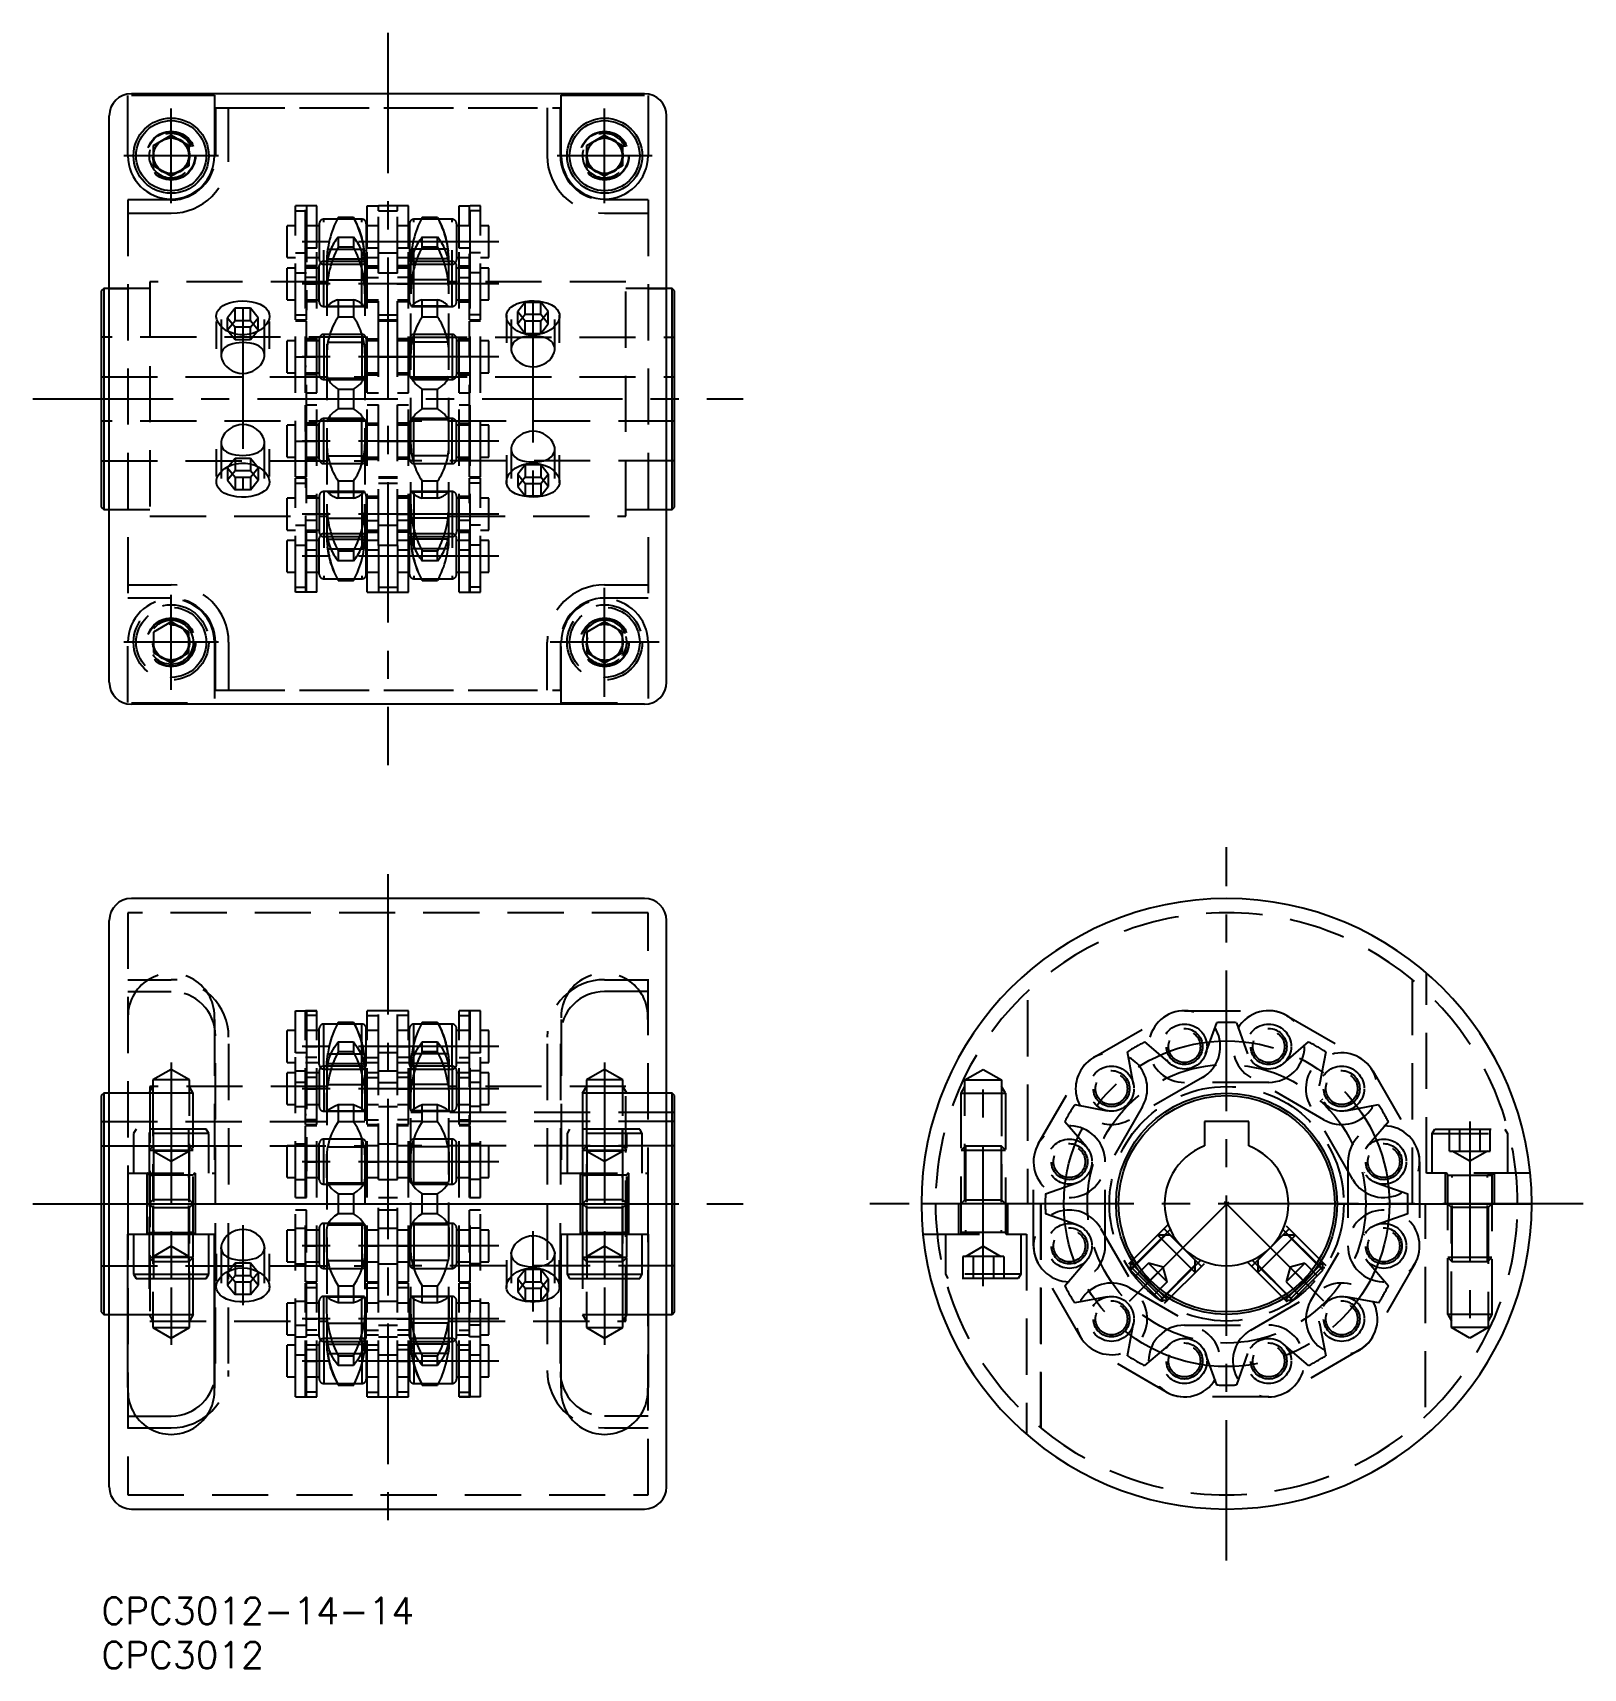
# Model space of a CAD drawing. Extents: x -8 to 168, y -8 to 177.
import ezdxf

# ---------------------------------------------------------------- set-up
doc = ezdxf.new("R2010")
doc.units = 0
doc.header["$LTSCALE"] = 0.5
doc.linetypes.add('CENTER', pattern=[50.8, 31.75, -6.35, 6.35, -6.35])
doc.linetypes.add('DASHED', pattern=[19.05, 12.7, -6.35])
for name, color, linetype in [('MSM_CENTER', 1, 'CENTER'), ('MSM_CONTINUOUS', 7, 'CONTINUOUS'), ('MSM_DASHED', 4, 'DASHED'), ('MSM_PART_NUMBER', 7, 'CONTINUOUS')]:
    doc.layers.add(name, color=color, linetype=linetype)
doc.styles.get("Standard").update_dxf_attribs({"font": 'txt.shx', "height": 3, "bigfont": 'bigfont.shx'})

msp = doc.modelspace()

# ---------------------------------------------------------------- texts
at = {"layer": 'MSM_PART_NUMBER'}
for s, p in [('CPC3012-14-14', (0, -3)), ('CPC3012', (0, -8))]:
    msp.add_text(s, height=3, dxfattribs=at).set_placement(p)

# ---------------------------------------------------------------- linework, layer by layer
at = {"layer": 'MSM_CENTER'}
for p, q in [((32.4, 176.86), (32.4, 94.06)), ((7.9, 157.6), (7.9, 168.31)), ((56.9, 157.6), (56.9, 168.31)), ((13.26, 162.96), (2.55, 162.96)), ((62.26, 162.96), (51.55, 162.96)), ((44.94, 153.23), (19.86, 153.23)), ((44.94, 148.47), (19.86, 148.47)), ((23.04, 148.47), (24.41, 148.47)), ((31.38, 148.47), (30.01, 148.47)), ((33.42, 148.47), (34.79, 148.47)), ((41.76, 148.47), (40.39, 148.47)), ((48.8, 146.42), (48.8, 124.5)), ((16, 145.71), (16, 125.21)), ((44.94, 140.22), (19.86, 140.22)), ((23.04, 140.22), (24.41, 140.22)), ((31.38, 140.22), (30.01, 140.22)), ((33.42, 140.22), (34.79, 140.22)), ((41.76, 140.22), (40.39, 140.22)), ((-7.75, 135.46), (72.55, 135.46)), ((44.94, 130.7), (19.86, 130.7)), ((23.04, 130.7), (24.41, 130.7)), ((31.38, 130.7), (30.01, 130.7)), ((33.42, 130.7), (34.79, 130.7)), ((41.76, 130.7), (40.39, 130.7)), ((44.94, 122.45), (19.86, 122.45)), ((23.04, 122.45), (24.41, 122.45)), ((31.38, 122.45), (30.01, 122.45)), ((33.42, 122.45), (34.79, 122.45)), ((41.76, 122.45), (40.39, 122.45)), ((44.94, 117.69), (19.86, 117.69)), ((7.9, 102.6), (7.9, 113.31)), ((56.9, 101.79), (56.9, 114.13)), ((13.26, 107.96), (2.55, 107.96)), ((63.07, 107.96), (50.73, 107.96)), ((127.2, 4.18), (127.2, 84.82)), ((32.4, 81.76), (32.4, 7.24)), ((44.94, 62.27), (19.86, 62.27)), ((23.04, 62.27), (24.41, 62.27)), ((31.38, 62.27), (30.01, 62.27)), ((33.42, 62.27), (34.79, 62.27)), ((41.76, 62.27), (40.39, 62.27)), ((7.9, 60.45), (7.9, 28.55)), ((56.9, 60.45), (56.9, 28.55)), ((99.7, 35.2), (99.7, 60.45)), ((44.94, 57.51), (19.86, 57.51)), ((23.04, 57.51), (24.41, 57.51)), ((31.38, 57.51), (30.01, 57.51)), ((33.42, 57.51), (34.79, 57.51)), ((41.76, 57.51), (40.39, 57.51)), ((154.7, 53.8), (154.7, 28.55)), ((44.94, 49.26), (19.86, 49.26)), ((23.04, 49.26), (24.41, 49.26)), ((31.38, 49.26), (30.01, 49.26)), ((33.42, 49.26), (34.79, 49.26)), ((41.76, 49.26), (40.39, 49.26)), ((-7.75, 44.5), (72.55, 44.5)), ((167.52, 44.5), (86.88, 44.5)), ((116.21, 33.51), (128.63, 45.93)), ((138.19, 33.51), (125.77, 45.93)), ((16, 42.09), (16, 33.03)), ((48.8, 41.4), (48.8, 32.32)), ((44.94, 39.74), (19.86, 39.74)), ((23.04, 39.74), (24.41, 39.74)), ((31.38, 39.74), (30.01, 39.74)), ((33.42, 39.74), (34.79, 39.74)), ((41.76, 39.74), (40.39, 39.74)), ((44.94, 31.49), (19.86, 31.49)), ((23.04, 31.49), (24.41, 31.49)), ((31.38, 31.49), (30.01, 31.49)), ((33.42, 31.49), (34.79, 31.49)), ((41.76, 31.49), (40.39, 31.49)), ((44.94, 26.73), (19.86, 26.73)), ((23.04, 26.73), (24.41, 26.73)), ((31.38, 26.73), (30.01, 26.73)), ((33.42, 26.73), (34.79, 26.73)), ((41.76, 26.73), (40.39, 26.73))]:
    msp.add_line(p, q, dxfattribs=at)
msp.add_circle((127.2, 44.5), 18.4, dxfattribs=at)
at = {"layer": 'MSM_CONTINUOUS'}
for p, q in [((3, 162.96), (3, 169.75)), ((61.4, 169.96), (3.4, 169.96)), ((61.4, 169.96), (3.4, 169.96)), ((3.4, 169.79), (12.8, 169.79)), ((12.8, 169.79), (12.8, 162.96)), ((52, 162.96), (52, 169.79)), ((52, 169.79), (61.4, 169.79)), ((61.8, 169.75), (61.8, 162.96)), ((0.9, 103.46), (0.9, 167.46)), ((63.9, 103.46), (63.9, 167.46)), ((5.9, 164.11), (7.9, 165.27)), ((7.9, 165.27), (9.9, 164.11)), ((54.9, 164.11), (56.9, 165.27)), ((56.9, 165.27), (58.9, 164.11)), ((5.9, 161.8), (5.9, 164.11)), ((9.9, 164.11), (9.9, 161.8)), ((54.9, 161.8), (54.9, 164.11)), ((58.9, 164.11), (58.9, 161.8)), ((7.9, 160.65), (5.9, 161.8)), ((9.9, 161.8), (7.9, 160.65)), ((56.9, 160.65), (54.9, 161.8)), ((58.9, 161.8), (56.9, 160.65)), ((0.28, 147.96), (0, 147.68)), ((0.9, 147.96), (0.28, 147.96)), ((0.28, 147.96), (0.28, 122.96)), ((64.52, 147.96), (63.9, 147.96)), ((64.8, 147.68), (64.52, 147.96)), ((64.52, 122.96), (64.52, 147.96)), ((0, 147.68), (0, 123.24)), ((64.8, 123.24), (64.8, 147.68)), ((0, 123.24), (0.28, 122.96)), ((0.28, 122.96), (0.9, 122.96)), ((63.9, 122.96), (64.52, 122.96)), ((64.52, 122.96), (64.8, 123.24)), ((61.4, 100.96), (3.4, 100.96)), ((61.4, 100.96), (3.4, 100.96)), ((61.4, 79), (3.4, 79)), ((0.9, 44.5), (0.9, 76.5)), ((63.9, 44.5), (63.9, 76.5)), ((154.7, 65.33), (154.7, 65.28)), ((0.28, 57), (0, 56.72)), ((0, 56.72), (0, 32.28)), ((0.9, 57), (0.28, 57)), ((0.28, 57), (0.28, 32)), ((64.52, 57), (63.9, 57)), ((64.52, 32), (64.52, 57)), ((64.8, 56.72), (64.52, 57)), ((64.8, 32.28), (64.8, 56.72)), ((129.7, 53.8), (124.7, 53.8)), ((124.7, 53.8), (124.7, 51.04)), ((129.7, 51.04), (129.7, 53.8)), ((0.9, 44.5), (63.9, 44.5)), ((0.9, 12.5), (0.9, 44.5)), ((0.9, 44.5), (63.9, 44.5)), ((63.9, 12.5), (63.9, 44.5)), ((114.7, 44.5), (92.7, 44.5)), ((114.7, 44.5), (92.7, 44.5)), ((139.7, 44.5), (161.7, 44.5)), ((139.7, 44.5), (161.7, 44.5)), ((3, 41.05), (12.8, 41.05)), ((3, 23.72), (3, 41.05)), ((3.65, 41.05), (3.65, 36.55)), ((12.15, 36.55), (12.15, 41.05)), ((12.8, 41.05), (12.8, 23.67)), ((12.8, 23.67), (12.8, 41.05)), ((52, 41.05), (61.8, 41.05)), ((52, 23.67), (52, 41.05)), ((52.65, 41.05), (52.65, 36.55)), ((61.15, 36.55), (61.15, 41.05)), ((61.8, 41.05), (61.8, 23.72)), ((92.91, 41.05), (92.87, 41.05)), ((3.65, 36.55), (3.94, 36.05)), ((3.65, 36.55), (12.15, 36.55)), ((3.94, 36.05), (11.86, 36.05)), ((11.86, 36.05), (12.15, 36.55)), ((52.65, 36.55), (52.94, 36.05)), ((52.65, 36.55), (61.15, 36.55)), ((52.94, 36.05), (60.86, 36.05)), ((60.86, 36.05), (61.15, 36.55)), ((0, 32.28), (0.28, 32)), ((0.28, 32), (0.9, 32)), ((63.9, 32), (64.52, 32)), ((64.52, 32), (64.8, 32.28)), ((3.4, 10), (61.4, 10))]:
    msp.add_line(p, q, dxfattribs=at)
for centre, radius in [((7.9, 162.96), 4.25), ((7.9, 162.96), 3.96), ((56.9, 162.96), 4.25), ((56.9, 162.96), 3.96), ((7.9, 162.96), 2), ((56.9, 162.96), 2), ((127.2, 44.5), 12.5), ((127.2, 44.5), 12.22)]:
    msp.add_circle(centre, radius, dxfattribs=at)
for centre, radius, start, end in [((3.4, 167.46), 2.5, 90, 180), ((3.4, 167.46), 2.5, 90, 180), ((61.4, 167.46), 2.5, 0, 90), ((61.4, 167.46), 2.5, 0, 90), ((7.9, 162.96), 4.9, 180, 360), ((56.9, 162.96), 4.9, 180, 360), ((3.4, 103.46), 2.5, 180, 270), ((3.4, 103.46), 2.5, 180, 270), ((61.4, 103.46), 2.5, 270, 0), ((61.4, 103.46), 2.5, 270, 0), ((3.4, 76.5), 2.5, 90, 180), ((61.4, 76.5), 2.5, 0, 90), ((127.2, 44.5), 34.5, 0, 180), ((127.2, 44.5), 7, 110.9248, 69.0752), ((127.2, 44.5), 34.5, 180, 0), ((7.91, 23.34), 4.9, 176.1697, 3.8303), ((56.89, 23.34), 4.9, 176.1697, 3.8303), ((3.4, 12.5), 2.5, 180, 270), ((61.4, 12.5), 2.5, 270, 0)]:
    msp.add_arc(centre, radius, start, end, dxfattribs=at)
at = {"layer": 'MSM_DASHED'}
for p, q in [((12.9, 168.36), (12.9, 162.96)), ((12.9, 168.36), (51.9, 168.36)), ((14.4, 162.96), (14.4, 168.36)), ((14.4, 168.36), (50.4, 168.36)), ((50.4, 168.36), (50.4, 162.96)), ((51.9, 162.96), (51.9, 168.36)), ((7.9, 157.96), (3, 157.96)), ((3, 157.96), (3, 112.96)), ((23.1, 157.28), (21.94, 157.28)), ((21.94, 144.42), (21.94, 157.28)), ((23.1, 150.49), (23.1, 157.28)), ((24.35, 157.28), (23.1, 157.28)), ((23.19, 157.28), (23.19, 145.51)), ((24.35, 152.52), (24.35, 157.28)), ((30.07, 157.28), (31.32, 157.28)), ((30.07, 152.52), (30.07, 157.28)), ((33.48, 157.28), (31.32, 157.28)), ((31.32, 156.74), (31.32, 157.28)), ((33.48, 156.74), (33.48, 157.28)), ((34.73, 157.28), (33.48, 157.28)), ((34.73, 152.52), (34.73, 157.28)), ((40.45, 152.52), (40.45, 157.28)), ((40.45, 157.28), (41.7, 157.28)), ((41.61, 145.51), (41.61, 157.28)), ((42.86, 157.28), (41.7, 157.28)), ((41.7, 150.49), (41.7, 157.28)), ((42.86, 144.42), (42.86, 157.28)), ((61.8, 157.96), (56.9, 157.96)), ((61.8, 157.96), (61.8, 112.96)), ((3, 156.46), (7.9, 156.46)), ((21.94, 156.74), (23.19, 156.74)), ((29.46, 155.77), (25.14, 155.77)), ((25.14, 145.93), (25.14, 155.77)), ((26.78, 155.93), (26.69, 155.78)), ((28.52, 155.96), (26.78, 155.96)), ((26.78, 155.96), (26.78, 155.93)), ((28.52, 155.93), (26.78, 155.93)), ((28.52, 155.96), (28.52, 155.93)), ((28.61, 155.78), (28.52, 155.93)), ((29.46, 145.93), (29.46, 155.77)), ((31.32, 156.74), (33.48, 156.74)), ((31.32, 140.16), (31.32, 156.74)), ((33.48, 140.16), (33.48, 156.74)), ((39.66, 155.77), (35.34, 155.77)), ((35.34, 145.93), (35.34, 155.77)), ((36.28, 155.93), (36.19, 155.78)), ((38.02, 155.96), (36.28, 155.96)), ((36.28, 155.93), (36.28, 155.96)), ((38.02, 155.93), (36.28, 155.93)), ((38.02, 155.93), (38.02, 155.96)), ((38.11, 155.78), (38.02, 155.93)), ((39.66, 145.93), (39.66, 155.77)), ((42.86, 156.74), (41.61, 156.74)), ((56.9, 156.46), (61.8, 156.46)), ((21, 151.44), (21, 155.03)), ((21.94, 155.03), (21, 155.03)), ((24.35, 155.03), (23.1, 155.03)), ((24.64, 155.03), (24.35, 155.03)), ((24.64, 155.27), (24.64, 151.19)), ((26.78, 153.75), (28.52, 153.75)), ((26.78, 153.75), (26.78, 152.63)), ((28.52, 153.75), (28.52, 152.63)), ((29.96, 155.27), (29.96, 151.19)), ((30.07, 155.03), (29.96, 155.03)), ((31.32, 155.03), (30.07, 155.03)), ((34.73, 155.03), (33.48, 155.03)), ((34.84, 155.03), (34.73, 155.03)), ((34.84, 155.27), (34.84, 151.19)), ((36.28, 153.75), (38.02, 153.75)), ((36.28, 152.63), (36.28, 153.75)), ((38.02, 152.63), (38.02, 153.75)), ((40.16, 155.27), (40.16, 151.19)), ((40.45, 155.03), (40.16, 155.03)), ((41.7, 155.03), (40.45, 155.03)), ((43.8, 155.03), (42.86, 155.03)), ((43.8, 151.44), (43.8, 155.03)), ((21.94, 151.98), (23.19, 151.98)), ((24.35, 152.52), (23.1, 152.52)), ((24.35, 152.52), (23.19, 152.52)), ((24.35, 136.17), (24.35, 152.52)), ((25.6, 152.44), (25.6, 152.39)), ((25.6, 152.39), (29.7, 152.39)), ((28.52, 152.63), (26.78, 152.63)), ((31.32, 152.52), (30.07, 152.52)), ((30.07, 136.17), (30.07, 152.52)), ((31.32, 152.52), (30.07, 152.52)), ((31.32, 151.98), (33.48, 151.98)), ((34.73, 152.52), (33.48, 152.52)), ((34.73, 152.52), (33.48, 152.52)), ((34.73, 136.17), (34.73, 152.52)), ((39.2, 152.39), (35.1, 152.39)), ((38.02, 152.63), (36.28, 152.63)), ((39.2, 152.39), (39.2, 152.42)), ((41.61, 152.52), (40.45, 152.52)), ((40.45, 136.17), (40.45, 152.52)), ((41.7, 152.52), (40.45, 152.52)), ((42.86, 151.98), (41.61, 151.98)), ((21, 151.44), (21.94, 151.44)), ((21, 146.67), (21, 150.26)), ((21.94, 150.26), (21, 150.26)), ((23.1, 151.44), (24.35, 151.44)), ((24.35, 150.5), (23.1, 150.5)), ((23.1, 136.17), (23.1, 150.49)), ((24.35, 150.49), (23.1, 150.49)), ((24.35, 150.27), (23.1, 150.27)), ((24.35, 150.26), (23.19, 150.26)), ((24.35, 151.44), (24.64, 151.44)), ((24.64, 150.26), (24.35, 150.26)), ((24.64, 146.43), (24.64, 150.51)), ((29.46, 151.01), (25.14, 151.01)), ((25.14, 150.69), (29.46, 150.69)), ((25.5, 151.2), (25.5, 119.72)), ((25.5, 150.87), (25.5, 151)), ((25.5, 150.69), (29.8, 150.69)), ((25.6, 151.3), (29.7, 151.3)), ((29.78, 150.8), (29.8, 150.7)), ((29.8, 151.2), (29.8, 119.72)), ((29.8, 150.87), (29.8, 150.82)), ((29.96, 151.44), (30.07, 151.44)), ((29.96, 146.43), (29.96, 150.51)), ((30.07, 150.26), (29.96, 150.26)), ((30.07, 151.44), (31.32, 151.44)), ((30.07, 150.5), (31.32, 150.5)), ((30.07, 150.49), (31.32, 150.49)), ((31.32, 150.27), (30.07, 150.27)), ((31.32, 150.26), (30.07, 150.26)), ((33.48, 151.44), (34.73, 151.44)), ((34.73, 150.5), (33.48, 150.5)), ((34.73, 150.49), (33.48, 150.49)), ((34.73, 150.27), (33.48, 150.27)), ((34.73, 150.26), (33.48, 150.26)), ((34.73, 151.44), (34.84, 151.44)), ((34.84, 150.26), (34.73, 150.26)), ((34.84, 146.43), (34.84, 150.51)), ((35, 119.72), (35, 151.2)), ((35, 150.82), (35, 150.86)), ((35, 150.69), (39.3, 150.69)), ((39.2, 151.3), (35.1, 151.3)), ((39.66, 151.01), (35.34, 151.01)), ((35.34, 150.69), (39.66, 150.69)), ((39.26, 151), (39.2, 151.3)), ((39.28, 150.8), (39.3, 150.7)), ((39.3, 119.72), (39.3, 151.2)), ((39.3, 151), (39.3, 150.87)), ((40.16, 151.44), (40.45, 151.44)), ((40.16, 146.43), (40.16, 150.51)), ((40.45, 150.26), (40.16, 150.26)), ((40.45, 151.44), (41.7, 151.44)), ((40.45, 150.5), (41.7, 150.5)), ((40.45, 150.49), (41.7, 150.49)), ((41.7, 150.27), (40.45, 150.27)), ((41.61, 150.26), (40.45, 150.26)), ((41.7, 136.17), (41.7, 150.49)), ((42.86, 151.44), (43.8, 151.44)), ((43.8, 150.26), (42.86, 150.26)), ((43.8, 146.67), (43.8, 150.26)), ((0.9, 147.96), (3, 147.96)), ((0.9, 147.96), (3, 147.96)), ((5.5, 147.96), (0.9, 147.96)), ((25.5, 148.71), (5.5, 148.71)), ((5.5, 148.71), (5.5, 122.21)), ((21.94, 149.72), (23.19, 149.72)), ((24.35, 149.18), (23.1, 149.18)), ((25.6, 148.94), (29.7, 148.94)), ((30.07, 149.18), (31.32, 149.18)), ((31.32, 149.72), (33.48, 149.72)), ((34.73, 149.18), (33.48, 149.18)), ((39.2, 148.94), (35.1, 148.94)), ((59.3, 148.71), (39.3, 148.71)), ((40.45, 149.18), (41.7, 149.18)), ((42.86, 149.72), (41.61, 149.72)), ((59.3, 122.21), (59.3, 148.71)), ((63.9, 147.96), (59.3, 147.96)), ((61.8, 147.96), (63.9, 147.96)), ((61.8, 147.96), (63.9, 147.96)), ((13.76, 146.01), (14.08, 146.19)), ((14.08, 146.19), (14.49, 146.34)), ((14.49, 146.34), (14.93, 146.45)), ((14.93, 146.45), (15.43, 146.52)), ((15.43, 146.52), (15.95, 146.55)), ((15.95, 146.55), (16.48, 146.53)), ((16.48, 146.53), (17.01, 146.46)), ((17.01, 146.46), (17.51, 146.34)), ((17.51, 146.34), (17.96, 146.17)), ((17.96, 146.17), (18.34, 145.95)), ((21, 146.67), (21.94, 146.67)), ((23.1, 146.68), (24.35, 146.68)), ((24.35, 146.45), (23.1, 146.45)), ((23.19, 146.67), (24.35, 146.67)), ((24.35, 146.44), (23.19, 146.44)), ((24.35, 146.67), (24.64, 146.67)), ((26.78, 146.67), (28.52, 146.67)), ((26.78, 146.67), (26.78, 144.72)), ((28.52, 146.67), (28.52, 144.72)), ((29.96, 146.67), (30.07, 146.67)), ((30.07, 146.68), (31.32, 146.68)), ((30.07, 146.67), (31.32, 146.67)), ((30.07, 146.45), (31.32, 146.45)), ((30.07, 146.44), (31.32, 146.44)), ((33.48, 146.68), (34.73, 146.68)), ((33.48, 146.67), (34.73, 146.67)), ((34.73, 146.45), (33.48, 146.45)), ((34.73, 146.44), (33.48, 146.44)), ((34.73, 146.67), (34.84, 146.67)), ((36.28, 146.67), (38.02, 146.67)), ((36.28, 144.72), (36.28, 146.67)), ((38.02, 144.72), (38.02, 146.67)), ((40.16, 146.67), (40.45, 146.67)), ((40.45, 146.68), (41.7, 146.68)), ((40.45, 146.67), (41.61, 146.67)), ((40.45, 146.45), (41.7, 146.45)), ((40.45, 146.44), (41.61, 146.44)), ((42.86, 146.67), (43.8, 146.67)), ((46.37, 145.88), (46.67, 146.08)), ((46.67, 146.08), (47.02, 146.24)), ((47.02, 146.24), (47.44, 146.38)), ((47.93, 146.42), (47.07, 145.36)), ((47.44, 146.38), (47.9, 146.48)), ((47.9, 146.48), (48.42, 146.54)), ((47.93, 145.01), (47.93, 146.42)), ((47.93, 146.42), (49.67, 146.42)), ((48.42, 146.54), (48.94, 146.55)), ((48.94, 146.55), (49.48, 146.51)), ((49.48, 146.51), (49.99, 146.42)), ((49.67, 145.01), (49.67, 146.42)), ((50.53, 145.36), (49.67, 146.42)), ((49.99, 146.42), (50.47, 146.28)), ((50.47, 146.28), (50.91, 146.09)), ((50.91, 146.09), (51.26, 145.86)), ((13, 144.77), (13.02, 145.06)), ((13.06, 144.44), (13, 144.77)), ((13, 144.22), (13, 141.12)), ((13.02, 145.06), (13.11, 145.34)), ((13.2, 144.12), (13.06, 144.44)), ((13.11, 145.34), (13.27, 145.58)), ((13.27, 145.58), (13.48, 145.81)), ((13.48, 145.81), (13.76, 146.01)), ((13.54, 144.45), (13.54, 140.41)), ((15.13, 145.71), (14.27, 144.65)), ((14.27, 143.24), (14.27, 144.65)), ((14.27, 144.65), (15.13, 143.59)), ((15.13, 144.3), (14.27, 143.24)), ((15.13, 144.3), (15.13, 145.71)), ((16.87, 145.71), (15.13, 145.71)), ((16.87, 144.3), (15.13, 144.3)), ((16.87, 144.3), (16.87, 145.71)), ((17.73, 144.65), (16.87, 145.71)), ((16.87, 143.59), (17.73, 144.65)), ((17.73, 143.24), (16.87, 144.3)), ((17.73, 143.24), (17.73, 144.65)), ((18.34, 145.95), (18.64, 145.69)), ((18.46, 140.41), (18.46, 144.45)), ((18.64, 145.69), (18.85, 145.41)), ((18.85, 144.21), (18.68, 143.93)), ((18.85, 145.41), (18.97, 145.1)), ((18.96, 144.5), (18.85, 144.21)), ((19, 144.8), (18.96, 144.5)), ((18.97, 145.1), (19, 144.8)), ((19, 141.12), (19, 144.22)), ((21.94, 144.96), (23.1, 144.96)), ((21.94, 144.42), (23.1, 144.42)), ((21.94, 126.65), (21.94, 144.27)), ((23.19, 144.27), (21.94, 144.27)), ((23.19, 145.51), (23.1, 145.51)), ((23.1, 144.96), (23.19, 144.96)), ((23.1, 144.42), (23.19, 144.42)), ((23.19, 144.42), (23.19, 145.51)), ((23.19, 130.7), (23.19, 144.27)), ((25.14, 145.93), (29.46, 145.93)), ((25.55, 145.93), (25.54, 145.94)), ((25.55, 145.93), (29.75, 145.93)), ((25.6, 145.97), (25.6, 145.98)), ((25.6, 145.97), (29.7, 145.97)), ((28.52, 144.72), (26.78, 144.72)), ((29.75, 145.93), (29.7, 145.97)), ((31.32, 144.96), (33.48, 144.96)), ((31.32, 144.42), (33.48, 144.42)), ((33.48, 144.27), (31.32, 144.27)), ((35.05, 145.93), (35.04, 145.94)), ((35.05, 145.93), (39.25, 145.93)), ((39.2, 145.97), (35.1, 145.97)), ((35.34, 145.93), (39.66, 145.93)), ((38.02, 144.72), (36.28, 144.72)), ((39.2, 145.98), (39.2, 145.97)), ((39.25, 145.93), (39.2, 145.97)), ((41.7, 145.51), (41.61, 145.51)), ((41.61, 144.42), (41.61, 145.51)), ((41.7, 144.96), (41.61, 144.96)), ((41.61, 144.42), (41.7, 144.42)), ((41.61, 130.7), (41.61, 144.27)), ((42.86, 144.27), (41.61, 144.27)), ((42.86, 144.96), (41.7, 144.96)), ((41.7, 144.42), (42.86, 144.42)), ((42.86, 126.65), (42.86, 144.27)), ((45.8, 144.83), (45.81, 145.01)), ((45.8, 144.92), (45.8, 141.82)), ((45.86, 144.44), (45.8, 144.83)), ((45.81, 145.01), (45.84, 145.14)), ((45.84, 145.14), (45.96, 145.43)), ((46.01, 144.09), (45.86, 144.44)), ((45.96, 145.43), (46.14, 145.67)), ((46.14, 145.67), (46.37, 145.88)), ((46.34, 144.45), (46.34, 141.11)), ((47.07, 143.94), (47.07, 145.36)), ((47.07, 145.36), (47.93, 144.3)), ((47.93, 145.01), (47.07, 143.94)), ((49.67, 145.01), (47.93, 145.01)), ((47.93, 142.88), (47.93, 144.3)), ((47.93, 144.3), (49.67, 144.3)), ((49.67, 144.3), (50.53, 145.36)), ((50.53, 143.94), (49.67, 145.01)), ((49.67, 142.88), (49.67, 144.3)), ((50.53, 143.94), (50.53, 145.36)), ((51.26, 145.86), (51.53, 145.59)), ((51.26, 141.11), (51.26, 144.45)), ((51.53, 145.59), (51.7, 145.3)), ((51.72, 144.39), (51.59, 144.1)), ((51.7, 145.3), (51.78, 145.04)), ((51.79, 144.69), (51.72, 144.39)), ((51.78, 145.04), (51.79, 144.99)), ((51.79, 144.99), (51.8, 144.85)), ((51.8, 144.82), (51.79, 144.69)), ((51.8, 141.82), (51.8, 144.92)), ((51.8, 144.85), (51.8, 144.82)), ((29.8, 142.46), (0, 142.46)), ((13.44, 143.77), (13.2, 144.12)), ((13.76, 143.46), (13.44, 143.77)), ((14.17, 143.18), (13.76, 143.46)), ((14.64, 142.96), (14.17, 143.18)), ((14.27, 143.24), (15.13, 142.18)), ((15.15, 142.8), (14.64, 142.96)), ((15.13, 142.18), (15.13, 143.59)), ((16.87, 143.59), (15.13, 143.59)), ((15.68, 142.72), (15.15, 142.8)), ((16.21, 142.71), (15.68, 142.72)), ((16.73, 142.78), (16.21, 142.71)), ((17.21, 142.9), (16.73, 142.78)), ((16.87, 142.18), (16.87, 143.59)), ((16.87, 142.18), (17.73, 143.24)), ((17.65, 143.09), (17.21, 142.9)), ((18, 143.29), (17.65, 143.09)), ((18.31, 143.52), (18, 143.29)), ((18.68, 143.93), (18.31, 143.52)), ((25.14, 142.76), (25.14, 137.68)), ((29.46, 142.76), (25.14, 142.76)), ((29.46, 142.76), (29.46, 137.68)), ((29.49, 142.76), (29.48, 142.79)), ((35, 142.46), (64.8, 142.46)), ((35.32, 142.79), (35.31, 142.76)), ((35.34, 142.76), (35.34, 137.68)), ((39.66, 142.76), (35.34, 142.76)), ((39.66, 142.76), (39.66, 137.68)), ((46.25, 143.77), (46.01, 144.09)), ((46.58, 143.45), (46.25, 143.77)), ((46.99, 143.17), (46.58, 143.45)), ((47.46, 142.95), (46.99, 143.17)), ((47.07, 143.94), (47.93, 142.88)), ((47.65, 142.44), (47.31, 142.33)), ((47.97, 142.8), (47.46, 142.95)), ((48.01, 142.52), (47.65, 142.44)), ((47.93, 142.88), (49.67, 142.88)), ((48.5, 142.72), (47.97, 142.8)), ((48.4, 142.57), (48.01, 142.52)), ((48.8, 142.58), (48.4, 142.57)), ((49.03, 142.71), (48.5, 142.72)), ((49.19, 142.57), (48.8, 142.58)), ((49.54, 142.78), (49.03, 142.71)), ((49.55, 142.52), (49.19, 142.57)), ((50.03, 142.91), (49.54, 142.78)), ((49.95, 142.44), (49.55, 142.52)), ((49.67, 142.88), (50.53, 143.94)), ((50.3, 142.33), (49.95, 142.44)), ((50.45, 143.09), (50.03, 142.91)), ((50.84, 143.31), (50.45, 143.09)), ((51.14, 143.56), (50.84, 143.31)), ((51.4, 143.83), (51.14, 143.56)), ((51.59, 144.1), (51.4, 143.83)), ((13.55, 140.55), (13.54, 140.41)), ((13.62, 140.83), (13.55, 140.55)), ((13.76, 141.08), (13.62, 140.83)), ((13.97, 141.29), (13.76, 141.08)), ((14.23, 141.47), (13.97, 141.29)), ((14.53, 141.6), (14.23, 141.47)), ((14.86, 141.7), (14.53, 141.6)), ((15.22, 141.78), (14.86, 141.7)), ((15.13, 142.18), (16.87, 142.18)), ((15.59, 141.82), (15.22, 141.78)), ((16, 141.83), (15.59, 141.82)), ((16.4, 141.82), (16, 141.83)), ((16.82, 141.77), (16.4, 141.82)), ((17.2, 141.69), (16.82, 141.77)), ((17.54, 141.57), (17.2, 141.69)), ((17.84, 141.43), (17.54, 141.57)), ((18.08, 141.25), (17.84, 141.43)), ((18.26, 141.05), (18.08, 141.25)), ((18.39, 140.81), (18.26, 141.05)), ((18.45, 140.56), (18.39, 140.81)), ((18.46, 140.41), (18.45, 140.56)), ((21, 138.43), (21, 142.02)), ((21.94, 142.02), (21, 142.02)), ((24.35, 142.25), (23.1, 142.25)), ((24.35, 142.25), (23.1, 142.25)), ((24.35, 142.02), (23.1, 142.02)), ((24.64, 142.02), (23.19, 142.02)), ((24.64, 142.26), (24.64, 138.18)), ((25.6, 141.9), (25.6, 141.88)), ((25.6, 141.88), (29.7, 141.88)), ((29.96, 142.26), (29.96, 138.18)), ((31.32, 142.02), (29.96, 142.02)), ((30.07, 142.25), (31.32, 142.25)), ((30.07, 142.25), (31.32, 142.25)), ((31.32, 142.02), (30.07, 142.02)), ((34.73, 142.25), (33.48, 142.25)), ((34.73, 142.25), (33.48, 142.25)), ((34.73, 142.02), (33.48, 142.02)), ((34.84, 142.02), (33.48, 142.02)), ((34.84, 142.26), (34.84, 138.18)), ((39.2, 141.88), (35.1, 141.88)), ((39.2, 141.88), (39.2, 141.9)), ((40.16, 142.26), (40.16, 138.18)), ((41.61, 142.02), (40.16, 142.02)), ((40.45, 142.25), (41.7, 142.25)), ((40.45, 142.25), (41.7, 142.25)), ((41.7, 142.02), (40.45, 142.02)), ((43.8, 142.02), (42.86, 142.02)), ((43.8, 138.43), (43.8, 142.02)), ((46.35, 141.25), (46.34, 141.12)), ((46.34, 141.12), (46.35, 140.95)), ((46.41, 141.52), (46.35, 141.25)), ((46.35, 140.95), (46.42, 140.66)), ((46.55, 141.77), (46.41, 141.52)), ((46.42, 140.66), (46.55, 140.37)), ((46.75, 141.99), (46.55, 141.77)), ((47.01, 142.18), (46.75, 141.99)), ((47.31, 142.33), (47.01, 142.18)), ((50.6, 142.18), (50.3, 142.33)), ((50.85, 142), (50.6, 142.18)), ((51.04, 141.79), (50.85, 142)), ((51.17, 141.55), (51.04, 141.79)), ((51.06, 140.39), (51.19, 140.7)), ((51.25, 141.29), (51.17, 141.55)), ((51.19, 140.7), (51.25, 141.01)), ((51.26, 141.12), (51.25, 141.29)), ((51.25, 141.01), (51.26, 141.12)), ((13.54, 140.41), (13.55, 140.28)), ((13.55, 140.28), (13.61, 139.98)), ((13.61, 139.98), (13.73, 139.69)), ((13.73, 139.69), (13.91, 139.4)), ((13.91, 139.4), (14.15, 139.13)), ((14.15, 139.13), (14.44, 138.88)), ((14.44, 138.88), (14.78, 138.66)), ((14.78, 138.66), (15.17, 138.49)), ((17.14, 138.62), (17.48, 138.82)), ((17.48, 138.82), (17.78, 139.06)), ((17.78, 139.06), (18.04, 139.34)), ((18.04, 139.34), (18.24, 139.64)), ((18.24, 139.64), (18.38, 139.97)), ((18.38, 139.97), (18.45, 140.26)), ((18.45, 140.26), (18.46, 140.41)), ((21.94, 140.22), (23.19, 140.22)), ((23.19, 139.14), (23.1, 139.14)), ((31.32, 140.22), (33.48, 140.22)), ((31.32, 118.91), (31.32, 140.16)), ((33.48, 118.91), (33.48, 140.16)), ((42.86, 140.22), (41.61, 140.22)), ((41.7, 139.14), (41.61, 139.14)), ((46.55, 140.37), (46.74, 140.09)), ((46.74, 140.09), (46.99, 139.82)), ((46.99, 139.82), (47.28, 139.58)), ((47.28, 139.58), (47.64, 139.37)), ((47.64, 139.37), (48.02, 139.22)), ((48.02, 139.22), (48.43, 139.13)), ((48.43, 139.13), (48.83, 139.1)), ((48.83, 139.1), (49.24, 139.14)), ((49.24, 139.14), (49.62, 139.23)), ((49.62, 139.23), (49.98, 139.38)), ((49.98, 139.38), (50.31, 139.58)), ((50.31, 139.58), (50.61, 139.82)), ((50.61, 139.82), (50.86, 140.09)), ((50.86, 140.09), (51.06, 140.39)), ((0, 137.96), (29.8, 137.96)), ((15.17, 138.49), (15.57, 138.39)), ((15.57, 138.39), (16, 138.36)), ((16, 138.36), (16.39, 138.39)), ((16.39, 138.39), (16.78, 138.48)), ((16.78, 138.48), (17.14, 138.62)), ((21, 138.43), (21.94, 138.43)), ((23.1, 138.43), (24.35, 138.43)), ((24.35, 138.2), (23.1, 138.2)), ((23.19, 138.43), (24.64, 138.43)), ((24.35, 138.2), (23.19, 138.2)), ((25.14, 137.68), (29.46, 137.68)), ((25.6, 137.83), (29.7, 137.83)), ((25.6, 137.83), (25.66, 137.68)), ((29.66, 137.72), (29.7, 137.83)), ((29.96, 138.43), (31.32, 138.43)), ((30.07, 138.43), (31.32, 138.43)), ((30.07, 138.2), (31.32, 138.2)), ((30.07, 138.2), (31.32, 138.2)), ((33.48, 138.43), (34.73, 138.43)), ((33.48, 138.43), (34.84, 138.43)), ((34.73, 138.2), (33.48, 138.2)), ((34.73, 138.2), (33.48, 138.2)), ((35, 137.96), (64.8, 137.96)), ((39.2, 137.83), (35.1, 137.83)), ((35.1, 137.83), (35.14, 137.72)), ((35.34, 137.68), (39.66, 137.68)), ((39.14, 137.68), (39.2, 137.83)), ((40.16, 138.43), (41.61, 138.43)), ((40.45, 138.43), (41.7, 138.43)), ((40.45, 138.2), (41.7, 138.2)), ((40.45, 138.2), (41.61, 138.2)), ((42.86, 138.43), (43.8, 138.43)), ((23.1, 136.17), (24.35, 136.17)), ((23.19, 136.17), (24.35, 136.17)), ((26.78, 136.58), (28.52, 136.58)), ((26.78, 136.58), (26.78, 134.34)), ((28.52, 136.58), (28.52, 134.34)), ((30.07, 136.17), (31.32, 136.17)), ((30.07, 136.17), (31.32, 136.17)), ((33.48, 136.17), (34.73, 136.17)), ((33.48, 136.17), (34.73, 136.17)), ((36.28, 136.58), (38.02, 136.58)), ((36.28, 134.34), (36.28, 136.58)), ((38.02, 134.34), (38.02, 136.58)), ((40.45, 136.17), (41.7, 136.17)), ((40.45, 136.17), (41.61, 136.17)), ((23.1, 131.78), (23.1, 134.75)), ((24.35, 134.75), (23.1, 134.75)), ((24.35, 134.75), (23.19, 134.75)), ((24.35, 118.4), (24.35, 134.75)), ((25.14, 128.16), (25.14, 133.24)), ((29.46, 133.24), (25.14, 133.24)), ((25.66, 133.24), (25.6, 133.09)), ((28.52, 134.34), (26.78, 134.34)), ((29.46, 128.16), (29.46, 133.24)), ((29.7, 133.09), (29.66, 133.2)), ((31.32, 134.75), (30.07, 134.75)), ((30.07, 118.4), (30.07, 134.75)), ((31.32, 134.75), (30.07, 134.75)), ((34.73, 134.75), (33.48, 134.75)), ((34.73, 134.75), (33.48, 134.75)), ((34.73, 118.4), (34.73, 134.75)), ((35.14, 133.2), (35.1, 133.09)), ((35.34, 128.16), (35.34, 133.24)), ((39.66, 133.24), (35.34, 133.24)), ((38.02, 134.34), (36.28, 134.34)), ((39.2, 133.09), (39.14, 133.24)), ((39.66, 128.16), (39.66, 133.24)), ((41.7, 134.75), (40.45, 134.75)), ((40.45, 118.4), (40.45, 134.75)), ((41.61, 134.75), (40.45, 134.75)), ((41.7, 131.78), (41.7, 134.75)), ((29.8, 132.96), (0, 132.96)), ((13.76, 131.28), (13.62, 130.97)), ((13.97, 131.59), (13.76, 131.28)), ((14.23, 131.87), (13.97, 131.59)), ((14.53, 132.1), (14.23, 131.87)), ((14.86, 132.3), (14.53, 132.1)), ((15.22, 132.44), (14.86, 132.3)), ((15.59, 132.53), (15.22, 132.44)), ((16, 132.56), (15.59, 132.53)), ((16.4, 132.53), (16, 132.56)), ((16.82, 132.43), (16.4, 132.53)), ((17.2, 132.27), (16.82, 132.43)), ((17.54, 132.05), (17.2, 132.27)), ((17.84, 131.8), (17.54, 132.05)), ((18.08, 131.53), (17.84, 131.8)), ((18.26, 131.24), (18.08, 131.53)), ((21, 128.9), (21, 132.49)), ((21.94, 132.49), (21, 132.49)), ((24.35, 132.72), (23.1, 132.72)), ((24.35, 132.49), (23.1, 132.49)), ((23.1, 131.78), (23.1, 118.4)), ((23.19, 131.78), (23.1, 131.78)), ((24.35, 132.72), (23.19, 132.72)), ((24.35, 132.49), (23.19, 132.49)), ((24.64, 132.49), (24.35, 132.49)), ((24.64, 128.66), (24.64, 132.74)), ((25.6, 133.09), (29.7, 133.09)), ((29.96, 128.66), (29.96, 132.74)), ((30.07, 132.49), (29.96, 132.49)), ((30.07, 132.72), (31.32, 132.72)), ((30.07, 132.72), (31.32, 132.72)), ((31.32, 132.49), (30.07, 132.49)), ((31.32, 132.49), (30.07, 132.49)), ((34.73, 132.72), (33.48, 132.72)), ((34.73, 132.72), (33.48, 132.72)), ((34.73, 132.49), (33.48, 132.49)), ((34.73, 132.49), (33.48, 132.49)), ((34.84, 132.49), (34.73, 132.49)), ((34.84, 128.66), (34.84, 132.74)), ((64.8, 132.96), (35, 132.96)), ((39.2, 133.09), (35.1, 133.09)), ((40.16, 128.66), (40.16, 132.74)), ((40.45, 132.49), (40.16, 132.49)), ((40.45, 132.72), (41.7, 132.72)), ((40.45, 132.72), (41.61, 132.72)), ((41.61, 132.49), (40.45, 132.49)), ((41.7, 132.49), (40.45, 132.49)), ((41.7, 131.78), (41.61, 131.78)), ((41.7, 118.4), (41.7, 131.78)), ((43.8, 132.49), (42.86, 132.49)), ((43.8, 128.9), (43.8, 132.49)), ((47.31, 131.35), (47.01, 131.12)), ((47.65, 131.55), (47.31, 131.35)), ((48.01, 131.69), (47.65, 131.55)), ((48.4, 131.78), (48.01, 131.69)), ((48.8, 131.81), (48.4, 131.78)), ((49.19, 131.79), (48.8, 131.81)), ((49.55, 131.7), (49.19, 131.79)), ((49.95, 131.55), (49.55, 131.7)), ((50.3, 131.35), (49.95, 131.55)), ((50.6, 131.11), (50.3, 131.35)), ((13, 129.8), (13, 126.7)), ((13.55, 130.66), (13.54, 130.51)), ((13.54, 130.51), (13.54, 126.47)), ((13.54, 130.51), (13.55, 130.38)), ((13.62, 130.97), (13.55, 130.66)), ((13.55, 130.38), (13.61, 130.11)), ((13.61, 130.11), (13.73, 129.88)), ((13.73, 129.88), (13.91, 129.68)), ((13.91, 129.68), (14.15, 129.5)), ((14.15, 129.5), (14.44, 129.35)), ((17.48, 129.32), (17.78, 129.46)), ((17.78, 129.46), (18.04, 129.64)), ((18.04, 129.64), (18.24, 129.85)), ((18.24, 129.85), (18.38, 130.1)), ((18.39, 130.95), (18.26, 131.24)), ((18.38, 130.1), (18.45, 130.37)), ((18.45, 130.66), (18.39, 130.95)), ((18.46, 130.51), (18.45, 130.66)), ((18.45, 130.37), (18.46, 130.51)), ((18.46, 126.47), (18.46, 130.51)), ((19, 126.7), (19, 129.8)), ((21.94, 130.7), (23.19, 130.7)), ((23.19, 126.65), (23.19, 130.7)), ((31.32, 130.7), (33.48, 130.7)), ((41.61, 126.65), (41.61, 130.7)), ((42.86, 130.7), (41.61, 130.7)), ((46.35, 129.94), (46.34, 129.8)), ((46.34, 129.8), (46.34, 126.47)), ((46.34, 129.8), (46.35, 129.64)), ((46.41, 130.23), (46.35, 129.94)), ((46.35, 129.64), (46.42, 129.38)), ((46.55, 130.55), (46.41, 130.23)), ((46.75, 130.84), (46.55, 130.55)), ((47.01, 131.12), (46.75, 130.84)), ((50.85, 130.85), (50.6, 131.11)), ((51.04, 130.56), (50.85, 130.85)), ((51.17, 130.28), (51.04, 130.56)), ((51.06, 129.16), (51.19, 129.41)), ((51.25, 129.98), (51.17, 130.28)), ((51.19, 129.41), (51.25, 129.7)), ((51.26, 129.8), (51.25, 129.98)), ((51.25, 129.7), (51.26, 129.8)), ((51.26, 126.47), (51.26, 129.8)), ((0, 128.46), (29.8, 128.46)), ((13.66, 127.36), (13.96, 127.6)), ((13.96, 127.6), (14.35, 127.83)), ((15.13, 128.74), (14.27, 127.68)), ((14.27, 127.68), (14.27, 126.27)), ((14.27, 127.68), (15.13, 126.62)), ((14.35, 127.83), (14.77, 128.01)), ((14.44, 129.35), (14.78, 129.23)), ((14.77, 128.01), (15.26, 128.14)), ((14.78, 129.23), (15.17, 129.15)), ((16.87, 128.74), (15.13, 128.74)), ((15.13, 128.74), (15.13, 127.33)), ((15.17, 129.15), (15.57, 129.1)), ((15.26, 128.14), (15.77, 128.2)), ((15.57, 129.1), (16, 129.09)), ((15.77, 128.2), (16.3, 128.2)), ((16, 129.09), (16.39, 129.1)), ((16.3, 128.2), (16.83, 128.12)), ((16.39, 129.1), (16.78, 129.14)), ((16.78, 129.14), (17.14, 129.22)), ((16.83, 128.12), (17.34, 127.97)), ((17.73, 127.68), (16.87, 128.74)), ((16.87, 128.74), (16.87, 127.33)), ((16.87, 126.62), (17.73, 127.68)), ((17.14, 129.22), (17.48, 129.32)), ((17.34, 127.97), (17.81, 127.75)), ((17.73, 127.68), (17.73, 126.27)), ((17.81, 127.75), (18.22, 127.47)), ((21, 128.9), (21.94, 128.9)), ((23.1, 128.9), (24.35, 128.9)), ((24.35, 128.67), (23.1, 128.67)), ((24.35, 128.67), (23.1, 128.67)), ((23.19, 128.9), (24.35, 128.9)), ((24.35, 128.9), (24.64, 128.9)), ((25.14, 128.16), (29.46, 128.16)), ((25.6, 129.04), (29.7, 129.04)), ((25.6, 129.04), (25.6, 129.02)), ((29.48, 128.13), (29.49, 128.16)), ((29.96, 128.9), (30.07, 128.9)), ((30.07, 128.9), (31.32, 128.9)), ((30.07, 128.9), (31.32, 128.9)), ((30.07, 128.67), (31.32, 128.67)), ((30.07, 128.67), (31.32, 128.67)), ((33.48, 128.9), (34.73, 128.9)), ((33.48, 128.9), (34.73, 128.9)), ((34.73, 128.67), (33.48, 128.67)), ((34.73, 128.67), (33.48, 128.67)), ((34.73, 128.9), (34.84, 128.9)), ((64.8, 128.46), (35, 128.46)), ((39.2, 129.04), (35.1, 129.04)), ((35.31, 128.16), (35.32, 128.13)), ((35.34, 128.16), (39.66, 128.16)), ((39.2, 129.02), (39.2, 129.04)), ((40.16, 128.9), (40.45, 128.9)), ((40.45, 128.9), (41.61, 128.9)), ((40.45, 128.9), (41.7, 128.9)), ((40.45, 128.67), (41.7, 128.67)), ((40.45, 128.67), (41.7, 128.67)), ((42.86, 128.9), (43.8, 128.9)), ((45.8, 129.1), (45.8, 125.99)), ((46.42, 129.38), (46.55, 129.14)), ((46.49, 127.39), (46.8, 127.63)), ((46.55, 129.14), (46.74, 128.93)), ((46.74, 128.93), (46.99, 128.75)), ((46.8, 127.63), (47.15, 127.83)), ((46.99, 128.75), (47.28, 128.6)), ((47.93, 128.03), (47.07, 126.97)), ((47.15, 127.83), (47.59, 128.02)), ((47.28, 128.6), (47.64, 128.48)), ((47.59, 128.02), (48.07, 128.14)), ((47.64, 128.48), (48.02, 128.4)), ((49.67, 128.03), (47.93, 128.03)), ((47.93, 128.03), (47.93, 126.62)), ((48.02, 128.4), (48.43, 128.35)), ((48.07, 128.14), (48.59, 128.21)), ((48.43, 128.35), (48.83, 128.34)), ((48.59, 128.21), (49.12, 128.2)), ((48.83, 128.34), (49.24, 128.36)), ((49.12, 128.2), (49.65, 128.11)), ((49.24, 128.36), (49.62, 128.41)), ((49.62, 128.41), (49.98, 128.49)), ((49.65, 128.11), (50.16, 127.96)), ((50.53, 126.97), (49.67, 128.03)), ((49.67, 128.03), (49.67, 126.62)), ((49.98, 128.49), (50.31, 128.6)), ((50.16, 127.96), (50.63, 127.74)), ((50.31, 128.6), (50.61, 128.75)), ((50.61, 128.75), (50.86, 128.94)), ((50.63, 127.74), (51.04, 127.46)), ((50.86, 128.94), (51.06, 129.16)), ((51.8, 125.99), (51.8, 129.1)), ((13.01, 126.23), (13.08, 126.53)), ((13.01, 125.93), (13.01, 126.23)), ((13.1, 125.62), (13.01, 125.93)), ((13.08, 126.53), (13.21, 126.82)), ((13.21, 126.82), (13.4, 127.09)), ((13.4, 127.09), (13.66, 127.36)), ((15.13, 127.33), (14.27, 126.27)), ((14.27, 126.27), (15.13, 125.21)), ((16.87, 127.33), (15.13, 127.33)), ((15.13, 126.62), (16.87, 126.62)), ((15.13, 126.62), (15.13, 125.21)), ((17.73, 126.27), (16.87, 127.33)), ((16.87, 126.62), (16.87, 125.21)), ((16.87, 125.21), (17.73, 126.27)), ((18.22, 127.47), (18.55, 127.15)), ((18.55, 127.15), (18.79, 126.82)), ((18.79, 126.82), (18.94, 126.48)), ((18.96, 125.78), (18.84, 125.49)), ((18.94, 126.48), (19, 126.09)), ((19, 126.09), (18.96, 125.78)), ((21.94, 126.65), (23.1, 126.65)), ((21.94, 113.64), (21.94, 126.5)), ((23.19, 126.5), (21.94, 126.5)), ((21.94, 125.96), (23.19, 125.96)), ((23.1, 126.65), (23.19, 126.65)), ((23.19, 114.18), (23.19, 126.5)), ((26.78, 126.2), (28.52, 126.2)), ((26.78, 126.2), (26.78, 124.25)), ((28.52, 126.2), (28.52, 124.25)), ((31.32, 126.65), (33.48, 126.65)), ((33.48, 126.5), (31.32, 126.5)), ((31.32, 125.96), (33.48, 125.96)), ((36.28, 126.2), (38.02, 126.2)), ((36.28, 124.25), (36.28, 126.2)), ((38.02, 124.25), (38.02, 126.2)), ((41.61, 126.65), (41.7, 126.65)), ((41.61, 114.18), (41.61, 126.5)), ((42.86, 126.5), (41.61, 126.5)), ((42.86, 125.96), (41.61, 125.96)), ((41.7, 126.65), (42.86, 126.65)), ((42.86, 113.64), (42.86, 126.5)), ((45.8, 126.12), (45.84, 126.42)), ((45.8, 126.09), (45.8, 126.12)), ((45.8, 126.04), (45.8, 126.09)), ((45.81, 125.94), (45.8, 126.04)), ((45.83, 125.82), (45.81, 125.94)), ((45.95, 125.51), (45.83, 125.82)), ((45.84, 126.42), (45.95, 126.71)), ((45.95, 126.71), (46.12, 126.99)), ((46.12, 126.99), (46.49, 127.39)), ((47.07, 126.97), (47.07, 125.56)), ((47.07, 126.97), (47.93, 125.91)), ((47.93, 126.62), (47.07, 125.56)), ((47.93, 126.62), (49.67, 126.62)), ((47.93, 125.91), (49.67, 125.91)), ((47.93, 125.91), (47.93, 124.5)), ((49.67, 125.91), (50.53, 126.97)), ((50.53, 125.56), (49.67, 126.62)), ((49.67, 125.91), (49.67, 124.5)), ((50.53, 126.97), (50.53, 125.56)), ((51.04, 127.46), (51.36, 127.15)), ((51.36, 127.15), (51.6, 126.8)), ((51.6, 126.8), (51.74, 126.48)), ((51.78, 125.86), (51.69, 125.58)), ((51.74, 126.48), (51.8, 126.15)), ((51.79, 125.97), (51.78, 125.86)), ((51.8, 126.02), (51.79, 125.97)), ((51.8, 126.15), (51.8, 126.09)), ((51.8, 126.09), (51.8, 126.05)), ((51.8, 126.05), (51.8, 126.02)), ((13.27, 125.33), (13.1, 125.62)), ((13.54, 125.05), (13.27, 125.33)), ((13.89, 124.82), (13.54, 125.05)), ((14.33, 124.63), (13.89, 124.82)), ((14.81, 124.5), (14.33, 124.63)), ((15.32, 124.41), (14.81, 124.5)), ((16.87, 125.21), (15.13, 125.21)), ((15.86, 124.37), (15.32, 124.41)), ((16.38, 124.38), (15.86, 124.37)), ((16.9, 124.44), (16.38, 124.38)), ((17.36, 124.54), (16.9, 124.44)), ((17.78, 124.67), (17.36, 124.54)), ((18.13, 124.84), (17.78, 124.67)), ((18.43, 125.03), (18.13, 124.84)), ((18.66, 125.25), (18.43, 125.03)), ((18.84, 125.49), (18.66, 125.25)), ((21.94, 124.24), (21, 124.24)), ((21, 120.65), (21, 124.24)), ((23.19, 125.41), (23.1, 125.41)), ((24.35, 124.47), (23.1, 124.47)), ((24.35, 124.24), (23.1, 124.24)), ((24.35, 124.47), (23.19, 124.47)), ((24.64, 124.24), (23.19, 124.24)), ((24.64, 124.49), (24.64, 120.41)), ((29.46, 124.99), (25.14, 124.99)), ((25.14, 124.99), (25.14, 115.15)), ((29.75, 124.99), (25.55, 124.99)), ((25.55, 124.99), (25.6, 124.94)), ((25.6, 124.94), (29.7, 124.94)), ((25.6, 124.94), (25.6, 124.94)), ((28.52, 124.25), (26.78, 124.25)), ((29.46, 124.99), (29.46, 115.15)), ((29.75, 124.99), (29.76, 124.98)), ((29.96, 124.49), (29.96, 120.41)), ((31.32, 124.24), (29.96, 124.24)), ((30.07, 124.47), (31.32, 124.47)), ((30.07, 124.47), (31.32, 124.47)), ((31.32, 124.24), (30.07, 124.24)), ((34.73, 124.47), (33.48, 124.47)), ((34.73, 124.47), (33.48, 124.47)), ((34.84, 124.24), (33.48, 124.24)), ((34.73, 124.24), (33.48, 124.24)), ((34.84, 124.49), (34.84, 120.41)), ((39.25, 124.99), (35.05, 124.99)), ((35.05, 124.99), (35.1, 124.94)), ((39.2, 124.94), (35.1, 124.94)), ((39.66, 124.99), (35.34, 124.99)), ((35.34, 124.99), (35.34, 115.15)), ((38.02, 124.25), (36.28, 124.25)), ((39.2, 124.94), (39.2, 124.94)), ((39.25, 124.99), (39.26, 124.98)), ((39.66, 124.99), (39.66, 115.15)), ((40.16, 124.49), (40.16, 120.41)), ((41.61, 124.24), (40.16, 124.24)), ((40.45, 124.47), (41.61, 124.47)), ((40.45, 124.47), (41.7, 124.47)), ((41.7, 124.24), (40.45, 124.24)), ((41.7, 125.41), (41.61, 125.41)), ((43.8, 124.24), (42.86, 124.24)), ((43.8, 120.65), (43.8, 124.24)), ((46.16, 125.23), (45.95, 125.51)), ((46.46, 124.97), (46.16, 125.23)), ((46.84, 124.75), (46.46, 124.97)), ((47.29, 124.58), (46.84, 124.75)), ((47.07, 125.56), (47.93, 124.5)), ((47.79, 124.46), (47.29, 124.58)), ((48.32, 124.39), (47.79, 124.46)), ((47.93, 124.5), (49.67, 124.5)), ((48.85, 124.37), (48.32, 124.39)), ((49.37, 124.4), (48.85, 124.37)), ((49.87, 124.47), (49.37, 124.4)), ((49.67, 124.5), (50.53, 125.56)), ((50.31, 124.58), (49.87, 124.47)), ((50.72, 124.73), (50.31, 124.58)), ((51.04, 124.9), (50.72, 124.73)), ((51.32, 125.11), (51.04, 124.9)), ((51.53, 125.33), (51.32, 125.11)), ((51.69, 125.58), (51.53, 125.33)), ((0.9, 122.96), (3, 122.96)), ((0.9, 122.96), (3, 122.96)), ((0.9, 122.96), (5.5, 122.96)), ((5.5, 122.21), (25.5, 122.21)), ((39.3, 122.21), (59.3, 122.21)), ((59.3, 122.96), (63.9, 122.96)), ((61.8, 122.96), (63.9, 122.96)), ((61.8, 122.96), (63.9, 122.96)), ((21, 120.65), (21.94, 120.65)), ((21.94, 121.19), (23.1, 121.19)), ((24.35, 121.74), (23.1, 121.74)), ((23.1, 121.19), (23.19, 121.19)), ((23.1, 120.65), (24.35, 120.65)), ((24.35, 120.42), (23.1, 120.42)), ((24.35, 120.42), (23.1, 120.42)), ((23.19, 120.65), (24.64, 120.65)), ((29.46, 120.23), (25.14, 120.23)), ((29.8, 120.23), (25.5, 120.23)), ((25.52, 120.12), (25.5, 120.22)), ((25.6, 121.98), (29.7, 121.98)), ((29.96, 120.65), (31.32, 120.65)), ((30.07, 121.74), (31.32, 121.74)), ((30.07, 120.65), (31.32, 120.65)), ((30.07, 120.42), (31.32, 120.42)), ((30.07, 120.42), (31.32, 120.42)), ((31.32, 121.19), (33.48, 121.19)), ((34.73, 121.74), (33.48, 121.74)), ((33.48, 120.65), (34.84, 120.65)), ((33.48, 120.65), (34.73, 120.65)), ((34.73, 120.42), (33.48, 120.42)), ((34.73, 120.42), (33.48, 120.42)), ((39.3, 120.23), (35, 120.23)), ((39.2, 121.98), (35.1, 121.98)), ((39.66, 120.23), (35.34, 120.23)), ((40.16, 120.65), (41.61, 120.65)), ((41.7, 121.74), (40.45, 121.74)), ((40.45, 120.65), (41.7, 120.65)), ((40.45, 120.42), (41.7, 120.42)), ((40.45, 120.42), (41.7, 120.42)), ((41.7, 121.19), (41.61, 121.19)), ((42.86, 121.19), (41.7, 121.19)), ((42.86, 120.65), (43.8, 120.65)), ((21.94, 119.48), (21, 119.48)), ((21, 115.89), (21, 119.48)), ((21.94, 118.94), (23.19, 118.94)), ((23.19, 119.48), (23.1, 119.48)), ((23.1, 118.4), (23.1, 113.64)), ((23.1, 118.4), (24.35, 118.4)), ((24.35, 119.48), (23.19, 119.48)), ((23.19, 118.4), (24.35, 118.4)), ((24.64, 119.48), (24.35, 119.48)), ((24.35, 113.64), (24.35, 118.4)), ((24.64, 115.65), (24.64, 119.73)), ((25.14, 119.91), (29.46, 119.91)), ((25.5, 119.92), (25.5, 120.05)), ((25.54, 119.92), (25.6, 119.61)), ((25.6, 119.61), (29.7, 119.61)), ((25.6, 118.53), (29.7, 118.53)), ((25.6, 118.53), (25.6, 118.5)), ((29.8, 120.1), (29.8, 120.06)), ((29.96, 115.65), (29.96, 119.73)), ((30.07, 119.48), (29.96, 119.48)), ((31.32, 119.48), (30.07, 119.48)), ((30.07, 118.4), (31.32, 118.4)), ((30.07, 113.64), (30.07, 118.4)), ((30.07, 118.4), (31.32, 118.4)), ((31.32, 118.94), (33.48, 118.94)), ((31.32, 118.91), (31.32, 113.64)), ((34.73, 119.48), (33.48, 119.48)), ((33.48, 118.91), (33.48, 113.64)), ((33.48, 118.4), (34.73, 118.4)), ((33.48, 118.4), (34.73, 118.4)), ((34.84, 119.48), (34.73, 119.48)), ((34.73, 113.64), (34.73, 118.4)), ((34.84, 115.65), (34.84, 119.73)), ((35, 120.05), (35, 120.09)), ((39.2, 119.61), (35.1, 119.61)), ((39.2, 118.53), (35.1, 118.53)), ((35.34, 119.91), (39.66, 119.91)), ((39.2, 118.48), (39.2, 118.53)), ((39.3, 120.05), (39.3, 119.91)), ((40.16, 115.65), (40.16, 119.73)), ((40.45, 119.48), (40.16, 119.48)), ((41.61, 119.48), (40.45, 119.48)), ((40.45, 118.4), (41.61, 118.4)), ((40.45, 113.64), (40.45, 118.4)), ((40.45, 118.4), (41.7, 118.4)), ((41.7, 119.48), (41.61, 119.48)), ((42.86, 118.94), (41.61, 118.94)), ((41.7, 113.64), (41.7, 118.4)), ((43.8, 119.48), (42.86, 119.48)), ((43.8, 115.89), (43.8, 119.48)), ((26.78, 118.29), (28.52, 118.29)), ((26.78, 118.29), (26.78, 117.17)), ((28.52, 117.17), (26.78, 117.17)), ((28.52, 118.29), (28.52, 117.17)), ((36.28, 118.29), (38.02, 118.29)), ((36.28, 117.17), (36.28, 118.29)), ((38.02, 117.17), (36.28, 117.17)), ((38.02, 117.17), (38.02, 118.29)), ((21, 115.89), (21.94, 115.89)), ((23.1, 115.89), (23.19, 115.89)), ((23.19, 115.89), (24.35, 115.89)), ((24.35, 115.89), (24.64, 115.89)), ((25.14, 115.15), (29.46, 115.15)), ((26.69, 115.14), (26.78, 114.99)), ((26.78, 114.99), (28.52, 114.99)), ((26.78, 114.99), (26.78, 114.96)), ((26.78, 114.96), (28.52, 114.96)), ((28.52, 114.99), (28.61, 115.14)), ((28.52, 114.99), (28.52, 114.96)), ((29.96, 115.89), (30.07, 115.89)), ((30.07, 115.89), (31.32, 115.89)), ((33.48, 115.89), (34.73, 115.89)), ((34.73, 115.89), (34.84, 115.89)), ((35.34, 115.15), (39.66, 115.15)), ((36.19, 115.14), (36.28, 114.99)), ((36.28, 114.99), (38.02, 114.99)), ((36.28, 114.96), (36.28, 114.99)), ((36.28, 114.96), (38.02, 114.96)), ((38.02, 114.99), (38.11, 115.14)), ((38.02, 114.96), (38.02, 114.99)), ((40.16, 115.89), (40.45, 115.89)), ((40.45, 115.89), (41.61, 115.89)), ((41.61, 115.89), (41.7, 115.89)), ((42.86, 115.89), (43.8, 115.89)), ((3, 114.46), (7.9, 114.46)), ((7.9, 112.96), (3, 112.96)), ((21.94, 114.18), (23.19, 114.18)), ((24.35, 113.64), (21.94, 113.64)), ((23.19, 113.64), (23.19, 114.18)), ((30.07, 113.64), (34.73, 113.64)), ((31.32, 114.18), (33.48, 114.18)), ((40.45, 113.64), (42.86, 113.64)), ((41.61, 113.64), (41.61, 114.18)), ((42.86, 114.18), (41.61, 114.18)), ((56.9, 114.46), (61.8, 114.46)), ((61.8, 112.96), (56.9, 112.96)), ((7.9, 110.27), (5.9, 109.11)), ((5.9, 109.11), (5.9, 106.8)), ((9.9, 109.11), (7.9, 110.27)), ((9.9, 106.8), (9.9, 109.11)), ((56.9, 110.27), (54.9, 109.11)), ((54.9, 109.11), (54.9, 106.8)), ((58.9, 109.11), (56.9, 110.27)), ((58.9, 106.8), (58.9, 109.11)), ((3, 101.16), (3, 107.96)), ((12.8, 107.96), (12.8, 101.13)), ((12.9, 102.56), (12.9, 107.96)), ((14.4, 107.96), (14.4, 102.56)), ((50.4, 102.56), (50.4, 107.96)), ((51.9, 107.96), (51.9, 102.56)), ((52, 101.13), (52, 107.96)), ((61.8, 107.96), (61.8, 101.16)), ((5.9, 106.8), (7.9, 105.65)), ((7.9, 105.65), (9.9, 106.8)), ((54.9, 106.8), (56.9, 105.65)), ((56.9, 105.65), (58.9, 106.8)), ((12.9, 102.56), (51.9, 102.56)), ((14.4, 102.56), (50.4, 102.56)), ((3.4, 101.13), (12.8, 101.13)), ((52, 101.13), (61.4, 101.13)), ((3, 77.4), (3, 44.5)), ((61.8, 77.4), (3, 77.4)), ((61.8, 44.5), (61.8, 77.4)), ((149.8, 47.95), (149.8, 70.56)), ((3, 69.83), (7.9, 69.83)), ((3, 68.5), (7.9, 68.5)), ((56.9, 69.83), (61.8, 69.83)), ((61.8, 68.5), (56.9, 68.5)), ((148.2, 44.5), (148.2, 69.83)), ((104.7, 67.5), (104.7, 44.5)), ((12.8, 65.33), (12.8, 47.95)), ((21.94, 61.56), (21.94, 66.32)), ((21.94, 66.32), (24.35, 66.32)), ((23.1, 65.78), (23.1, 66.32)), ((24.35, 66.32), (23.1, 66.32)), ((24.35, 65.78), (23.1, 65.78)), ((23.1, 53.46), (23.1, 65.78)), ((24.35, 65.78), (23.1, 65.78)), ((23.19, 66.32), (23.19, 61.56)), ((24.35, 53.46), (24.35, 66.32)), ((29.46, 64.81), (25.14, 64.81)), ((25.14, 60.05), (25.14, 64.81)), ((26.69, 64.82), (26.36, 64.15)), ((26.78, 64.97), (26.69, 64.82)), ((28.52, 65), (26.78, 65)), ((26.78, 65), (26.78, 64.97)), ((28.52, 64.97), (26.78, 64.97)), ((28.52, 65), (28.52, 64.97)), ((28.61, 64.82), (28.52, 64.97)), ((28.95, 64.11), (28.61, 64.82)), ((29.46, 60.05), (29.46, 64.81)), ((34.73, 66.32), (30.07, 66.32)), ((30.07, 53.46), (30.07, 66.32)), ((31.32, 66.32), (30.07, 66.32)), ((30.07, 65.78), (31.32, 65.78)), ((30.07, 65.78), (31.32, 65.78)), ((31.32, 59.54), (31.32, 66.32)), ((33.48, 59.54), (33.48, 66.32)), ((34.73, 66.32), (33.48, 66.32)), ((34.73, 65.78), (33.48, 65.78)), ((34.73, 65.78), (33.48, 65.78)), ((34.73, 53.46), (34.73, 66.32)), ((39.66, 64.81), (35.34, 64.81)), ((35.34, 60.05), (35.34, 64.81)), ((36.19, 64.82), (35.86, 64.15)), ((36.28, 64.97), (36.19, 64.82)), ((38.02, 65), (36.28, 65)), ((36.28, 64.97), (36.28, 65)), ((38.02, 64.97), (36.28, 64.97)), ((38.02, 64.97), (38.02, 65)), ((38.11, 64.82), (38.02, 64.97)), ((38.45, 64.11), (38.11, 64.82)), ((39.66, 60.05), (39.66, 64.81)), ((42.86, 66.32), (40.45, 66.32)), ((40.45, 53.46), (40.45, 66.32)), ((41.7, 66.32), (40.45, 66.32)), ((40.45, 65.78), (41.7, 65.78)), ((40.45, 65.78), (41.7, 65.78)), ((41.61, 61.56), (41.61, 66.32)), ((41.7, 65.78), (41.7, 66.32)), ((41.7, 53.46), (41.7, 65.78)), ((42.86, 61.56), (42.86, 66.32)), ((52, 65.33), (52, 47.95)), ((112.16, 61.02), (120.41, 65.78)), ((122.44, 66.32), (131.96, 66.32)), ((122.44, 66.32), (131.96, 66.32)), ((124.83, 61.43), (126.08, 64.97)), ((128.32, 64.97), (129.57, 61.43)), ((133.99, 65.78), (142.24, 61.02)), ((21, 60.48), (21, 64.07)), ((21.94, 64.07), (21, 64.07)), ((24.35, 64.07), (23.1, 64.07)), ((24.64, 64.07), (23.19, 64.07)), ((24.64, 60.23), (24.64, 64.31)), ((26.03, 63.28), (25.77, 62.37)), ((26.36, 64.15), (26.03, 63.28)), ((29.29, 63.22), (28.95, 64.11)), ((29.54, 62.33), (29.29, 63.22)), ((29.96, 60.23), (29.96, 64.31)), ((31.32, 64.07), (29.96, 64.07)), ((31.32, 64.07), (30.07, 64.07)), ((34.84, 64.07), (33.48, 64.07)), ((34.73, 64.07), (33.48, 64.07)), ((34.84, 60.23), (34.84, 64.31)), ((35.53, 63.28), (35.27, 62.37)), ((35.86, 64.15), (35.53, 63.28)), ((38.79, 63.22), (38.45, 64.11)), ((39.04, 62.33), (38.79, 63.22)), ((40.16, 60.23), (40.16, 64.31)), ((41.61, 64.07), (40.16, 64.07)), ((41.7, 64.07), (40.45, 64.07)), ((43.8, 64.07), (42.86, 64.07)), ((43.8, 60.48), (43.8, 64.07)), ((12.9, 44.5), (12.9, 62.56)), ((14.4, 62.56), (14.4, 44.5)), ((23.19, 61.56), (21.94, 61.56)), ((21.94, 45.21), (21.94, 61.56)), ((24.35, 61.02), (23.1, 61.02)), ((24.35, 61.02), (23.1, 61.02)), ((23.19, 61.56), (23.19, 48.18)), ((25.53, 60.82), (25.6, 61.43)), ((25.77, 62.37), (25.6, 61.43)), ((25.6, 61.43), (29.7, 61.43)), ((25.76, 60.97), (26.01, 61.58)), ((26.01, 61.58), (26.35, 62.19)), ((26.35, 62.19), (26.78, 62.79)), ((26.78, 61.67), (26.36, 60.81)), ((26.78, 62.79), (28.52, 62.79)), ((26.78, 62.79), (26.78, 61.67)), ((28.52, 61.67), (26.78, 61.67)), ((28.52, 62.79), (28.94, 62.22)), ((28.52, 62.79), (28.52, 61.67)), ((28.95, 60.77), (28.52, 61.67)), ((28.94, 62.22), (29.27, 61.62)), ((29.27, 61.62), (29.53, 60.99)), ((29.7, 61.43), (29.54, 62.33)), ((29.7, 61.43), (29.75, 61.05)), ((29.75, 61.05), (29.77, 60.7)), ((30.07, 61.02), (31.32, 61.02)), ((30.07, 61.02), (31.32, 61.02)), ((33.48, 61.56), (31.32, 61.56)), ((34.73, 61.02), (33.48, 61.02)), ((34.73, 61.02), (33.48, 61.02)), ((35.03, 60.82), (35.1, 61.43)), ((35.27, 62.37), (35.1, 61.43)), ((39.2, 61.43), (35.1, 61.43)), ((35.26, 60.97), (35.51, 61.58)), ((35.51, 61.58), (35.85, 62.19)), ((35.85, 62.19), (36.28, 62.79)), ((36.28, 61.67), (35.86, 60.81)), ((36.28, 62.79), (38.02, 62.79)), ((36.28, 61.67), (36.28, 62.79)), ((38.02, 61.67), (36.28, 61.67)), ((38.02, 62.79), (38.44, 62.22)), ((38.02, 61.67), (38.02, 62.79)), ((38.45, 60.77), (38.02, 61.67)), ((38.44, 62.22), (38.77, 61.62)), ((38.77, 61.62), (39.03, 60.99)), ((39.2, 61.43), (39.04, 62.33)), ((39.2, 61.43), (39.25, 61.05)), ((39.25, 61.05), (39.27, 60.7)), ((40.45, 61.02), (41.7, 61.02)), ((40.45, 61.02), (41.7, 61.02)), ((42.86, 61.56), (41.61, 61.56)), ((41.61, 48.18), (41.61, 61.56)), ((42.86, 45.21), (42.86, 61.56)), ((50.4, 62.56), (50.4, 44.5)), ((51.9, 62.56), (51.9, 44.5)), ((116.69, 57.98), (115.99, 61.67)), ((117.94, 62.79), (120.78, 60.35)), ((133.62, 60.35), (136.46, 62.79)), ((138.41, 61.67), (137.71, 57.98)), ((7.9, 59.69), (5.83, 58.5)), ((9.97, 58.5), (7.9, 59.69)), ((21, 60.48), (21.94, 60.48)), ((21, 55.72), (21, 59.31)), ((21.94, 59.31), (21, 59.31)), ((21.94, 59.54), (23.19, 59.54)), ((23.1, 60.48), (24.35, 60.48)), ((24.35, 59.31), (23.1, 59.31)), ((23.19, 60.48), (24.64, 60.48)), ((24.64, 59.31), (23.19, 59.31)), ((24.64, 59.55), (24.64, 55.47)), ((29.46, 60.05), (25.14, 60.05)), ((25.14, 60.05), (25.14, 54.97)), ((25.14, 59.73), (29.46, 59.73)), ((25.5, 60.24), (25.5, 59.75)), ((25.5, 60.04), (25.51, 60.22)), ((25.5, 59.76), (25.5, 60.04)), ((25.51, 59.79), (25.5, 59.74)), ((25.5, 59.75), (25.5, 59.76)), ((25.5, 59.73), (25.5, 59.75)), ((25.5, 59.74), (25.5, 59.73)), ((25.5, 59.73), (29.8, 59.73)), ((25.5, 59.73), (25.5, 28.76)), ((25.51, 60.49), (25.53, 60.82)), ((25.51, 60.22), (25.51, 60.49)), ((25.53, 59.91), (25.51, 59.79)), ((25.54, 60.04), (25.53, 59.91)), ((25.55, 60.1), (25.54, 60.04)), ((25.6, 60.35), (25.55, 60.1)), ((25.6, 60.36), (25.76, 60.97)), ((25.6, 60.35), (25.6, 60.36)), ((25.6, 60.35), (29.7, 60.35)), ((26.03, 59.91), (25.77, 58.96)), ((26.07, 60.05), (26.03, 59.91)), ((26.36, 60.81), (26.07, 60.05)), ((29.23, 60.05), (28.95, 60.77)), ((29.29, 59.85), (29.23, 60.05)), ((29.54, 58.92), (29.29, 59.85)), ((29.46, 60.05), (29.46, 54.97)), ((29.53, 60.99), (29.7, 60.35)), ((29.77, 59.97), (29.7, 60.35)), ((29.77, 60.7), (29.79, 60.39)), ((29.77, 59.93), (29.77, 59.97)), ((29.79, 59.82), (29.77, 59.93)), ((29.78, 59.84), (29.79, 59.79)), ((29.79, 60.39), (29.8, 60.13)), ((29.79, 59.75), (29.79, 59.82)), ((29.79, 59.79), (29.8, 59.74)), ((29.8, 59.73), (29.79, 59.75)), ((29.8, 60.24), (29.8, 28.76)), ((29.8, 60.13), (29.8, 59.94)), ((29.8, 59.94), (29.8, 59.91)), ((29.8, 59.91), (29.8, 59.87)), ((29.8, 59.87), (29.8, 59.8)), ((29.8, 59.8), (29.8, 59.74)), ((29.8, 59.74), (29.8, 59.73)), ((29.8, 59.74), (29.8, 59.73)), ((29.96, 60.48), (31.32, 60.48)), ((29.96, 59.55), (29.96, 55.47)), ((31.32, 59.31), (29.96, 59.31)), ((30.07, 60.48), (31.32, 60.48)), ((31.32, 59.31), (30.07, 59.31)), ((31.32, 59.54), (33.48, 59.54)), ((31.32, 37.71), (31.32, 59.54)), ((33.48, 60.48), (34.84, 60.48)), ((33.48, 60.48), (34.73, 60.48)), ((33.48, 37.71), (33.48, 59.54)), ((34.84, 59.31), (33.48, 59.31)), ((34.73, 59.31), (33.48, 59.31)), ((34.84, 59.55), (34.84, 55.47)), ((35, 28.76), (35, 60.24)), ((35, 59.99), (35.01, 60.22)), ((35, 59.9), (35, 59.99)), ((35, 59.86), (35, 59.9)), ((35, 59.84), (35, 59.86)), ((35, 59.75), (35, 59.84)), ((35.01, 59.79), (35, 59.74)), ((35, 59.73), (35, 59.75)), ((35, 59.74), (35, 59.73)), ((35, 59.73), (39.3, 59.73)), ((35.01, 60.49), (35.03, 60.82)), ((35.01, 60.22), (35.01, 60.49)), ((35.03, 59.91), (35.01, 59.79)), ((35.05, 60.1), (35.03, 59.93)), ((35.03, 59.93), (35.03, 59.91)), ((35.1, 60.35), (35.05, 60.1)), ((35.1, 60.35), (35.26, 60.97)), ((39.2, 60.35), (35.1, 60.35)), ((35.53, 59.91), (35.27, 58.96)), ((39.66, 60.05), (35.34, 60.05)), ((35.34, 60.05), (35.34, 54.97)), ((35.34, 59.73), (39.66, 59.73)), ((35.57, 60.05), (35.53, 59.91)), ((35.86, 60.81), (35.57, 60.05)), ((38.73, 60.05), (38.45, 60.77)), ((38.79, 59.85), (38.73, 60.05)), ((39.04, 58.92), (38.79, 59.85)), ((39.03, 60.99), (39.2, 60.36)), ((39.2, 60.36), (39.2, 60.35)), ((39.26, 60.04), (39.2, 60.35)), ((39.27, 59.97), (39.26, 60.04)), ((39.27, 60.7), (39.29, 60.39)), ((39.29, 59.82), (39.27, 59.97)), ((39.28, 59.84), (39.29, 59.79)), ((39.29, 60.39), (39.3, 60.13)), ((39.29, 59.75), (39.29, 59.82)), ((39.29, 59.79), (39.3, 59.74)), ((39.3, 59.73), (39.29, 59.75)), ((39.3, 28.76), (39.3, 60.24)), ((39.3, 60.13), (39.3, 60.04)), ((39.3, 60.04), (39.3, 59.76)), ((39.3, 59.76), (39.3, 59.74)), ((39.3, 59.74), (39.3, 59.73)), ((39.3, 59.74), (39.3, 59.73)), ((39.66, 60.05), (39.66, 54.97)), ((40.16, 60.48), (41.61, 60.48)), ((40.16, 59.55), (40.16, 55.47)), ((41.61, 59.31), (40.16, 59.31)), ((40.45, 60.48), (41.7, 60.48)), ((41.7, 59.31), (40.45, 59.31)), ((42.86, 59.54), (41.61, 59.54)), ((42.86, 60.48), (43.8, 60.48)), ((43.8, 59.31), (42.86, 59.31)), ((43.8, 55.72), (43.8, 59.31)), ((56.9, 59.69), (54.83, 58.5)), ((58.97, 58.5), (56.9, 59.69)), ((97.63, 58.5), (99.7, 59.69)), ((99.7, 59.69), (101.77, 58.5)), ((105.92, 51.29), (110.68, 59.54)), ((143.72, 59.54), (148.48, 51.29)), ((5.4, 57), (5.83, 57.75)), ((25.5, 57.75), (5.5, 57.75)), ((5.5, 57.75), (5.5, 31.25)), ((5.83, 58.5), (5.83, 44.93)), ((9.97, 58.5), (5.83, 58.5)), ((9.97, 44.93), (9.97, 58.5)), ((10.4, 57), (9.97, 57.75)), ((23.19, 58.22), (21.94, 58.22)), ((24.35, 58.77), (23.1, 58.77)), ((24.35, 58.77), (23.19, 58.77)), ((25.53, 57.3), (25.6, 57.98)), ((25.77, 58.96), (25.6, 58.01)), ((25.6, 58.01), (25.6, 57.98)), ((25.6, 57.98), (29.7, 57.98)), ((29.7, 57.98), (29.54, 58.92)), ((29.7, 57.98), (29.75, 57.57)), ((29.75, 57.57), (29.77, 57.14)), ((30.07, 58.77), (31.32, 58.77)), ((30.07, 58.77), (31.32, 58.77)), ((31.32, 58.22), (33.48, 58.22)), ((34.73, 58.77), (33.48, 58.77)), ((34.73, 58.77), (33.48, 58.77)), ((35.03, 57.3), (35.1, 57.98)), ((35.27, 58.96), (35.1, 57.98)), ((39.2, 57.98), (35.1, 57.98)), ((39.2, 58.01), (39.04, 58.92)), ((39.2, 57.98), (39.2, 58.01)), ((39.2, 57.98), (39.25, 57.57)), ((39.25, 57.57), (39.27, 57.14)), ((59.3, 57.75), (39.3, 57.75)), ((40.45, 58.77), (41.61, 58.77)), ((40.45, 58.77), (41.7, 58.77)), ((42.86, 58.22), (41.61, 58.22)), ((54.4, 57), (54.83, 57.75)), ((54.83, 58.5), (54.83, 44.93)), ((58.97, 58.5), (54.83, 58.5)), ((58.97, 44.93), (58.97, 58.5)), ((59.4, 57), (58.97, 57.75)), ((59.3, 31.25), (59.3, 57.75)), ((97.2, 57), (97.63, 57.75)), ((97.63, 44.93), (97.63, 58.5)), ((97.63, 58.5), (101.77, 58.5)), ((101.77, 58.5), (101.77, 44.93)), ((102.2, 57), (101.77, 57.75)), ((124.46, 58.77), (116.21, 54)), ((116.69, 57.98), (116.72, 57.77)), ((131.96, 58.22), (122.44, 58.22)), ((138.19, 54), (129.94, 58.77)), ((137.69, 57.83), (137.71, 57.98)), ((3, 57), (0.9, 57)), ((5.5, 57), (0.9, 57)), ((10.4, 57), (5.4, 57)), ((10.4, 41.25), (10.4, 57)), ((21, 55.72), (21.94, 55.72)), ((21.94, 55.49), (23.19, 55.49)), ((23.1, 55.72), (24.35, 55.72)), ((23.19, 55.72), (24.64, 55.72)), ((25.5, 56.09), (25.51, 56.47)), ((25.5, 55.92), (25.5, 56.09)), ((25.5, 55.76), (25.5, 55.92)), ((25.5, 55.48), (25.5, 55.76)), ((25.5, 55.25), (25.5, 55.48)), ((25.51, 56.87), (25.53, 57.3)), ((25.51, 56.47), (25.51, 56.87)), ((26.01, 55.36), (26.35, 55.54)), ((26.35, 55.54), (26.78, 55.71)), ((26.78, 55.71), (28.52, 55.71)), ((26.78, 55.71), (26.78, 53.76)), ((28.52, 55.71), (28.94, 55.55)), ((28.52, 55.71), (28.52, 53.76)), ((28.94, 55.55), (29.27, 55.38)), ((29.77, 57.14), (29.79, 56.74)), ((29.79, 56.74), (29.8, 56.34)), ((29.8, 56.34), (29.8, 55.99)), ((29.8, 55.99), (29.8, 55.67)), ((29.8, 55.67), (29.8, 55.4)), ((29.96, 55.72), (31.32, 55.72)), ((30.07, 55.72), (31.32, 55.72)), ((31.32, 55.49), (33.48, 55.49)), ((33.48, 55.72), (34.84, 55.72)), ((33.48, 55.72), (34.73, 55.72)), ((35, 56.09), (35.01, 56.47)), ((35, 55.76), (35, 56.09)), ((35, 55.48), (35, 55.76)), ((35, 55.25), (35, 55.48)), ((35.01, 56.87), (35.03, 57.3)), ((35.01, 56.47), (35.01, 56.87)), ((35.51, 55.36), (35.85, 55.54)), ((35.85, 55.54), (36.28, 55.71)), ((36.28, 55.71), (38.02, 55.71)), ((36.28, 53.76), (36.28, 55.71)), ((38.02, 55.71), (38.44, 55.55)), ((38.02, 53.76), (38.02, 55.71)), ((38.44, 55.55), (38.77, 55.38)), ((39.27, 57.14), (39.29, 56.74)), ((39.29, 56.74), (39.3, 56.34)), ((39.3, 56.34), (39.3, 55.99)), ((39.3, 55.99), (39.3, 55.92)), ((39.3, 55.92), (39.3, 55.67)), ((39.3, 55.67), (39.3, 55.4)), ((40.16, 55.72), (41.61, 55.72)), ((40.45, 55.72), (41.7, 55.72)), ((42.86, 55.49), (41.61, 55.49)), ((42.86, 55.72), (43.8, 55.72)), ((54.4, 57), (54.4, 41.25)), ((59.4, 57), (54.4, 57)), ((63.9, 57), (59.3, 57)), ((63.9, 57), (61.8, 57)), ((97.2, 41.25), (97.2, 57)), ((97.2, 57), (102.2, 57)), ((102.2, 57), (102.2, 41.25)), ((110.03, 55.71), (113.72, 55.01)), ((117.7, 55.49), (112.93, 47.24)), ((116.42, 56.29), (116.37, 56.21)), ((141.47, 47.24), (136.7, 55.49)), ((138.03, 56.21), (137.97, 56.32)), ((140.68, 55.01), (144.37, 55.71)), ((0, 53.8), (29.8, 53.8)), ((23.19, 54.55), (23.1, 54.55)), ((24.35, 54), (23.1, 54)), ((24.35, 54), (23.19, 54)), ((25.14, 54.97), (29.46, 54.97)), ((25.51, 55.09), (25.5, 55.25)), ((25.53, 55), (25.51, 55.09)), ((25.54, 54.98), (25.53, 55)), ((25.55, 54.97), (25.54, 54.98)), ((25.6, 55.01), (25.55, 54.97)), ((25.55, 54.97), (29.75, 54.97)), ((25.55, 54.97), (25.55, 54.97)), ((25.6, 55.01), (25.76, 55.19)), ((25.6, 55.01), (29.7, 55.01)), ((25.76, 55.19), (26.01, 55.36)), ((26.78, 53.76), (26.36, 53.1)), ((28.52, 53.76), (26.78, 53.76)), ((28.95, 53.07), (28.52, 53.76)), ((29.27, 55.38), (29.53, 55.2)), ((29.53, 55.2), (29.7, 55.01)), ((29.75, 54.97), (29.7, 55.01)), ((29.7, 55.01), (29.75, 54.97)), ((29.75, 54.97), (29.75, 54.97)), ((29.79, 55.05), (29.77, 54.98)), ((29.8, 55.4), (29.79, 55.19)), ((29.79, 55.19), (29.79, 55.1)), ((29.79, 55.1), (29.79, 55.05)), ((30.07, 54), (31.32, 54)), ((30.07, 54), (31.32, 54)), ((34.73, 54), (33.48, 54)), ((34.73, 54), (33.48, 54)), ((35.01, 55.1), (35, 55.25)), ((64.8, 54.8), (35, 54.8)), ((64.8, 53.8), (35, 53.8)), ((35.01, 55.09), (35.01, 55.1)), ((35.03, 55), (35.01, 55.09)), ((35.04, 54.98), (35.03, 55)), ((35.05, 54.97), (35.04, 54.98)), ((35.1, 55.01), (35.05, 54.97)), ((35.05, 54.97), (39.25, 54.97)), ((35.05, 54.97), (35.05, 54.97)), ((35.1, 55.01), (35.26, 55.19)), ((39.2, 55.01), (35.1, 55.01)), ((35.26, 55.19), (35.51, 55.36)), ((35.34, 54.97), (39.66, 54.97)), ((36.28, 53.76), (35.86, 53.1)), ((38.02, 53.76), (36.28, 53.76)), ((38.45, 53.07), (38.02, 53.76)), ((38.77, 55.38), (39.03, 55.2)), ((39.03, 55.2), (39.2, 55.01)), ((39.25, 54.97), (39.2, 55.01)), ((39.2, 55.01), (39.25, 54.97)), ((39.25, 54.97), (39.25, 54.97)), ((39.29, 55.05), (39.27, 54.98)), ((39.3, 55.4), (39.29, 55.19)), ((39.29, 55.19), (39.29, 55.05)), ((40.45, 54), (41.7, 54)), ((40.45, 54), (41.61, 54)), ((41.7, 54.55), (41.61, 54.55)), ((111.35, 50.92), (108.91, 53.76)), ((113.8, 55), (113.72, 55.01)), ((140.68, 55.01), (140.57, 55)), ((145.49, 53.76), (143.05, 50.92)), ((3.94, 52.95), (3.65, 52.45)), ((3.65, 52.45), (3.65, 47.95)), ((12.15, 52.45), (3.65, 52.45)), ((11.86, 52.95), (3.94, 52.95)), ((5.4, 52.56), (5.4, 41.25)), ((5.9, 50.45), (5.9, 52.95)), ((9.9, 50.45), (9.9, 52.95)), ((12.15, 52.45), (11.86, 52.95)), ((12.15, 47.95), (12.15, 52.45)), ((23.1, 53.46), (24.35, 53.46)), ((23.1, 49.26), (23.1, 53.31)), ((24.35, 53.31), (23.1, 53.31)), ((23.19, 53.46), (24.35, 53.46)), ((24.35, 53.31), (23.19, 53.31)), ((24.35, 35.69), (24.35, 53.31)), ((29.46, 51.8), (25.14, 51.8)), ((25.14, 46.72), (25.14, 51.8)), ((25.81, 51.8), (25.77, 51.67)), ((26.03, 52.4), (25.81, 51.8)), ((26.36, 53.1), (26.03, 52.4)), ((29.29, 52.36), (28.95, 53.07)), ((29.48, 51.83), (29.29, 52.36)), ((29.46, 46.72), (29.46, 51.8)), ((29.49, 51.8), (29.48, 51.83)), ((29.54, 51.64), (29.49, 51.8)), ((30.07, 53.46), (31.32, 53.46)), ((30.07, 53.46), (31.32, 53.46)), ((30.07, 35.69), (30.07, 53.31)), ((31.32, 53.31), (30.07, 53.31)), ((31.32, 53.31), (30.07, 53.31)), ((33.48, 53.46), (34.73, 53.46)), ((33.48, 53.46), (34.73, 53.46)), ((34.73, 53.31), (33.48, 53.31)), ((34.73, 53.31), (33.48, 53.31)), ((34.73, 35.69), (34.73, 53.31)), ((35.31, 51.8), (35.27, 51.67)), ((35.32, 51.83), (35.31, 51.8)), ((35.53, 52.4), (35.32, 51.83)), ((35.34, 46.72), (35.34, 51.8)), ((39.66, 51.8), (35.34, 51.8)), ((35.86, 53.1), (35.53, 52.4)), ((38.79, 52.36), (38.45, 53.07)), ((38.99, 51.8), (38.79, 52.36)), ((39.04, 51.64), (38.99, 51.8)), ((39.66, 46.72), (39.66, 51.8)), ((40.45, 53.46), (41.7, 53.46)), ((40.45, 53.46), (41.61, 53.46)), ((40.45, 35.69), (40.45, 53.31)), ((41.61, 53.31), (40.45, 53.31)), ((41.7, 53.31), (40.45, 53.31)), ((41.7, 49.26), (41.7, 53.31)), ((52.94, 52.95), (52.65, 52.45)), ((52.65, 52.45), (52.65, 47.95)), ((61.15, 52.45), (52.65, 52.45)), ((60.86, 52.95), (52.94, 52.95)), ((54.9, 50.45), (54.9, 52.95)), ((58.9, 50.45), (58.9, 52.95)), ((58.91, 53.05), (58.91, 41.25)), ((59.4, 41.25), (59.4, 52.56)), ((61.15, 52.45), (60.86, 52.95)), ((61.15, 47.95), (61.15, 52.45)), ((150.45, 52.45), (150.74, 52.95)), ((150.45, 47.95), (150.45, 52.45)), ((150.45, 52.45), (158.95, 52.45)), ((150.74, 52.95), (158.66, 52.95)), ((152.39, 50.45), (152.39, 52.95)), ((153.55, 50.45), (153.55, 52.95)), ((155.85, 50.45), (155.85, 52.95)), ((157.01, 50.45), (157.01, 52.95)), ((158.66, 52.95), (158.95, 52.45)), ((158.95, 52.45), (158.95, 47.95)), ((0, 51.04), (29.8, 51.04)), ((5.89, 51.05), (5.4, 50.56)), ((5.4, 50.56), (5.4, 41.25)), ((5.4, 50.56), (10.4, 50.56)), ((5.89, 51.05), (9.91, 51.05)), ((5.89, 51.05), (5.89, 41.25)), ((9.9, 50.45), (5.9, 50.45)), ((5.9, 50.45), (7.9, 49.3)), ((7.9, 49.3), (9.9, 50.45)), ((10.4, 50.56), (9.91, 51.05)), ((9.91, 51.05), (9.91, 41.25)), ((10.4, 41.25), (10.4, 50.56)), ((21, 47.47), (21, 51.06)), ((21.94, 51.06), (21, 51.06)), ((21.94, 51.29), (23.19, 51.29)), ((24.35, 51.06), (23.1, 51.06)), ((24.35, 51.06), (23.19, 51.06)), ((24.64, 51.06), (24.35, 51.06)), ((24.64, 47.22), (24.64, 51.3)), ((25.51, 49.94), (25.53, 50.34)), ((25.51, 49.52), (25.51, 49.94)), ((25.53, 50.34), (25.6, 50.92)), ((25.77, 51.67), (25.6, 50.92)), ((25.6, 50.92), (29.7, 50.92)), ((29.7, 50.92), (29.54, 51.64)), ((29.7, 50.92), (29.75, 50.58)), ((29.75, 50.58), (29.77, 50.2)), ((29.77, 50.2), (29.79, 49.8)), ((29.96, 47.22), (29.96, 51.3)), ((30.07, 51.06), (29.96, 51.06)), ((31.32, 51.06), (30.07, 51.06)), ((31.32, 51.06), (30.07, 51.06)), ((31.32, 51.29), (33.48, 51.29)), ((34.73, 51.06), (33.48, 51.06)), ((34.73, 51.06), (33.48, 51.06)), ((34.84, 51.06), (34.73, 51.06)), ((34.84, 47.22), (34.84, 51.3)), ((64.8, 51.04), (35, 51.04)), ((35.01, 49.94), (35.03, 50.34)), ((35.01, 49.52), (35.01, 49.94)), ((35.03, 50.34), (35.1, 50.92)), ((35.27, 51.67), (35.1, 50.92)), ((39.2, 50.92), (35.1, 50.92)), ((39.2, 50.92), (39.04, 51.64)), ((39.2, 50.92), (39.25, 50.58)), ((39.25, 50.58), (39.27, 50.2)), ((39.27, 50.2), (39.29, 49.8)), ((40.16, 47.22), (40.16, 51.3)), ((40.45, 51.06), (40.16, 51.06)), ((41.61, 51.06), (40.45, 51.06)), ((41.7, 51.06), (40.45, 51.06)), ((42.86, 51.29), (41.61, 51.29)), ((43.8, 51.06), (42.86, 51.06)), ((43.8, 47.47), (43.8, 51.06)), ((54.89, 51.05), (54.4, 50.56)), ((54.4, 50.56), (54.4, 41.25)), ((54.4, 50.56), (59.4, 50.56)), ((54.89, 51.05), (58.91, 51.05)), ((54.89, 51.05), (54.89, 41.25)), ((58.9, 50.45), (54.9, 50.45)), ((54.9, 50.45), (56.9, 49.3)), ((56.9, 49.3), (58.9, 50.45)), ((59.4, 50.56), (58.91, 51.05)), ((58.91, 51.05), (58.91, 41.25)), ((59.4, 41.25), (59.4, 50.56)), ((97.69, 51.05), (97.2, 50.56)), ((97.2, 50.56), (102.2, 50.56)), ((97.69, 51.05), (101.71, 51.05)), ((97.69, 51.05), (97.69, 41.25)), ((97.69, 51.05), (97.69, 41.25)), ((102.2, 50.56), (101.71, 51.05)), ((101.71, 51.05), (101.71, 41.25)), ((101.71, 51.05), (101.71, 41.25)), ((111.35, 50.92), (111.42, 50.83)), ((142.99, 50.85), (143.05, 50.92)), ((152.39, 50.45), (157.01, 50.45)), ((154.7, 49.3), (152.7, 50.45)), ((156.7, 50.45), (154.7, 49.3)), ((23.1, 35.69), (23.1, 49.26)), ((24.35, 49.26), (23.1, 49.26)), ((24.35, 49.26), (23.1, 49.26)), ((23.19, 48.18), (23.1, 48.18)), ((23.19, 45.21), (23.19, 48.18)), ((25.5, 49.09), (25.51, 49.52)), ((25.5, 48.67), (25.5, 49.09)), ((25.5, 48.34), (25.5, 48.67)), ((25.5, 48.26), (25.5, 48.34)), ((25.5, 47.89), (25.5, 48.26)), ((29.79, 49.8), (29.8, 49.38)), ((29.8, 48.15), (29.79, 47.77)), ((29.8, 49.38), (29.8, 48.96)), ((29.8, 48.96), (29.8, 48.54)), ((29.8, 48.54), (29.8, 48.15)), ((30.07, 49.26), (31.32, 49.26)), ((30.07, 49.26), (31.32, 49.26)), ((34.73, 49.26), (33.48, 49.26)), ((34.73, 49.26), (33.48, 49.26)), ((35, 49.09), (35.01, 49.52)), ((35, 48.67), (35, 49.09)), ((35, 48.26), (35, 48.67)), ((35, 47.89), (35, 48.26)), ((39.29, 49.8), (39.3, 49.38)), ((39.3, 48.15), (39.29, 47.77)), ((39.3, 49.38), (39.3, 48.96)), ((39.3, 48.96), (39.3, 48.54)), ((39.3, 48.54), (39.3, 48.34)), ((39.3, 48.34), (39.3, 48.15)), ((40.45, 49.26), (41.7, 49.26)), ((40.45, 49.26), (41.7, 49.26)), ((41.7, 48.18), (41.61, 48.18)), ((41.61, 45.21), (41.61, 48.18)), ((41.7, 35.69), (41.7, 49.26)), ((105.38, 39.74), (105.38, 49.26)), ((113.48, 39.74), (113.48, 49.26)), ((140.92, 49.26), (140.92, 39.74)), ((149.02, 49.26), (149.02, 39.74)), ((3, 47.95), (12.8, 47.95)), ((5.15, 47.95), (5.15, 44.5)), ((10.4, 47.75), (5.4, 47.75)), ((5.4, 47.75), (5.89, 47.75)), ((5.89, 37.95), (5.89, 47.75)), ((10.4, 47.75), (9.91, 47.75)), ((9.91, 37.95), (9.91, 47.75)), ((10.65, 44.5), (10.65, 47.95)), ((21, 47.47), (21.94, 47.47)), ((21.94, 47.24), (23.1, 47.24)), ((23.1, 47.47), (24.35, 47.47)), ((23.1, 47.24), (23.19, 47.24)), ((23.19, 47.47), (24.35, 47.47)), ((24.35, 47.47), (24.64, 47.47)), ((25.14, 46.72), (29.46, 46.72)), ((25.51, 47.55), (25.5, 47.89)), ((25.53, 47.27), (25.51, 47.55)), ((25.55, 47.03), (25.53, 47.27)), ((25.6, 46.87), (25.55, 47.03)), ((25.6, 46.87), (29.7, 46.87)), ((25.6, 46.87), (25.6, 46.86)), ((25.6, 46.86), (25.66, 46.72)), ((25.66, 46.72), (25.76, 46.55)), ((25.76, 46.55), (26.01, 46.24)), ((26.01, 46.24), (26.35, 45.92)), ((28.94, 45.91), (29.27, 46.22)), ((29.27, 46.22), (29.53, 46.54)), ((29.53, 46.54), (29.66, 46.76)), ((29.66, 46.76), (29.7, 46.87)), ((29.77, 47.18), (29.7, 46.87)), ((29.79, 47.45), (29.77, 47.18)), ((29.79, 47.77), (29.79, 47.45)), ((29.96, 47.47), (30.07, 47.47)), ((30.07, 47.47), (31.32, 47.47)), ((30.07, 47.47), (31.32, 47.47)), ((31.32, 47.24), (33.48, 47.24)), ((33.48, 47.47), (34.73, 47.47)), ((33.48, 47.47), (34.73, 47.47)), ((34.73, 47.47), (34.84, 47.47)), ((35.01, 47.55), (35, 47.89)), ((35.03, 47.27), (35.01, 47.55)), ((35.05, 47.03), (35.03, 47.27)), ((35.1, 46.87), (35.05, 47.03)), ((39.2, 46.87), (35.1, 46.87)), ((35.1, 46.87), (35.14, 46.76)), ((35.14, 46.76), (35.26, 46.55)), ((35.26, 46.55), (35.51, 46.24)), ((35.34, 46.72), (39.66, 46.72)), ((35.51, 46.24), (35.85, 45.92)), ((38.44, 45.91), (38.77, 46.22)), ((38.77, 46.22), (39.03, 46.54)), ((39.03, 46.54), (39.14, 46.72)), ((39.14, 46.72), (39.2, 46.86)), ((39.27, 47.18), (39.2, 46.87)), ((39.2, 46.86), (39.2, 46.87)), ((39.29, 47.45), (39.27, 47.18)), ((39.29, 47.77), (39.29, 47.45)), ((40.16, 47.47), (40.45, 47.47)), ((40.45, 47.47), (41.61, 47.47)), ((40.45, 47.47), (41.7, 47.47)), ((41.7, 47.24), (41.61, 47.24)), ((42.86, 47.24), (41.7, 47.24)), ((42.86, 47.47), (43.8, 47.47)), ((52, 47.95), (61.8, 47.95)), ((54.15, 47.95), (54.15, 44.5)), ((59.4, 47.75), (54.4, 47.75)), ((54.4, 47.75), (54.89, 47.75)), ((54.89, 37.95), (54.89, 47.75)), ((59.4, 47.75), (58.91, 47.75)), ((58.91, 37.95), (58.91, 47.75)), ((59.65, 44.5), (59.65, 47.95)), ((106.73, 45.62), (110.27, 46.87)), ((110.41, 46.92), (110.27, 46.87)), ((111.64, 48.02), (111.58, 47.92)), ((142.8, 47.95), (142.76, 48.02)), ((144.13, 46.87), (143.93, 46.95)), ((144.13, 46.87), (147.67, 45.62)), ((161.49, 47.95), (149.8, 47.95)), ((151.95, 44.5), (151.95, 47.95)), ((152.2, 47.75), (152.69, 47.75)), ((152.2, 32), (152.2, 47.75)), ((152.2, 47.75), (157.2, 47.75)), ((152.69, 37.95), (152.69, 47.75)), ((157.2, 47.75), (156.71, 47.75)), ((156.71, 37.95), (156.71, 47.75)), ((157.2, 47.75), (157.2, 32)), ((157.45, 47.95), (157.45, 44.5)), ((3, 44.5), (3, 11.6)), ((5.15, 44.5), (5.15, 41.05)), ((5.83, 44.93), (5.4, 44.5)), ((5.4, 44.5), (5.83, 44.07)), ((9.97, 44.93), (5.83, 44.93)), ((10.4, 44.5), (9.97, 44.93)), ((9.97, 44.07), (10.4, 44.5)), ((10.65, 41.05), (10.65, 44.5)), ((12.9, 26.44), (12.9, 44.5)), ((14.4, 26.44), (14.4, 44.5)), ((21.94, 45.21), (23.1, 45.21)), ((23.1, 45.21), (23.19, 45.21)), ((26.35, 45.92), (26.78, 45.62)), ((26.78, 45.62), (28.52, 45.62)), ((26.78, 45.62), (26.78, 43.38)), ((28.52, 45.62), (28.94, 45.91)), ((28.52, 45.62), (28.52, 43.38)), ((31.32, 45.21), (33.48, 45.21)), ((35.85, 45.92), (36.28, 45.62)), ((36.28, 45.62), (38.02, 45.62)), ((36.28, 43.38), (36.28, 45.62)), ((38.02, 45.62), (38.44, 45.91)), ((38.02, 43.38), (38.02, 45.62)), ((41.61, 45.21), (41.7, 45.21)), ((41.7, 45.21), (42.86, 45.21)), ((50.4, 44.5), (50.4, 26.44)), ((51.9, 26.44), (51.9, 44.5)), ((54.15, 44.5), (54.15, 41.05)), ((54.83, 44.93), (54.4, 44.5)), ((54.4, 44.5), (54.83, 44.07)), ((58.97, 44.93), (54.83, 44.93)), ((59.4, 44.5), (58.97, 44.93)), ((58.97, 44.07), (59.4, 44.5)), ((59.65, 41.05), (59.65, 44.5)), ((61.8, 11.6), (61.8, 44.5)), ((96.95, 41.05), (96.95, 44.5)), ((97.2, 44.5), (97.63, 44.93)), ((97.63, 44.93), (101.77, 44.93)), ((101.77, 44.93), (102.2, 44.5)), ((102.45, 44.5), (102.45, 41.05)), ((106.2, 44.5), (106.2, 19.17)), ((106.2, 19.17), (106.2, 44.5)), ((149.7, 21.5), (149.7, 44.5)), ((152.63, 44.07), (152.2, 44.5)), ((157.2, 44.5), (156.77, 44.07)), ((5.83, 44.07), (5.83, 30.5)), ((5.83, 44.07), (9.97, 44.07)), ((9.97, 30.5), (9.97, 44.07)), ((21.94, 27.44), (21.94, 43.79)), ((23.19, 43.79), (21.94, 43.79)), ((23.19, 29.46), (23.19, 43.79)), ((26.03, 42.78), (25.77, 42.46)), ((26.36, 43.09), (26.03, 42.78)), ((26.78, 43.38), (26.36, 43.09)), ((28.52, 43.38), (26.78, 43.38)), ((28.95, 43.08), (28.52, 43.38)), ((29.29, 42.76), (28.95, 43.08)), ((29.54, 42.45), (29.29, 42.76)), ((33.48, 43.79), (31.32, 43.79)), ((35.53, 42.78), (35.27, 42.46)), ((35.86, 43.09), (35.53, 42.78)), ((36.28, 43.38), (35.86, 43.09)), ((38.02, 43.38), (36.28, 43.38)), ((38.45, 43.08), (38.02, 43.38)), ((38.79, 42.76), (38.45, 43.08)), ((39.04, 42.45), (38.79, 42.76)), ((41.61, 29.46), (41.61, 43.79)), ((42.86, 43.79), (41.61, 43.79)), ((42.86, 27.44), (42.86, 43.79)), ((54.83, 44.07), (54.83, 30.5)), ((54.83, 44.07), (58.97, 44.07)), ((58.97, 30.5), (58.97, 44.07)), ((110.27, 42.13), (106.73, 43.38)), ((147.67, 43.38), (144.13, 42.13)), ((152.63, 30.5), (152.63, 44.07)), ((156.77, 44.07), (152.63, 44.07)), ((156.77, 44.07), (156.77, 30.5)), ((5.4, 41.25), (5.4, 32)), ((5.4, 41.25), (10.4, 41.25)), ((5.4, 41.25), (5.89, 41.25)), ((5.4, 41.25), (5.4, 38.44)), ((10.4, 41.25), (9.91, 41.25)), ((10.4, 32), (10.4, 41.25)), ((10.4, 38.44), (10.4, 41.25)), ((14.23, 40.91), (13.97, 40.63)), ((14.53, 41.15), (14.23, 40.91)), ((14.86, 41.34), (14.53, 41.15)), ((15.22, 41.48), (14.86, 41.34)), ((15.59, 41.57), (15.22, 41.48)), ((16, 41.6), (15.59, 41.57)), ((16.4, 41.57), (16, 41.6)), ((16.82, 41.47), (16.4, 41.57)), ((17.2, 41.31), (16.82, 41.47)), ((17.54, 41.09), (17.2, 41.31)), ((17.84, 40.84), (17.54, 41.09)), ((18.08, 40.57), (17.84, 40.84)), ((21.94, 41.53), (21, 41.53)), ((21, 37.94), (21, 41.53)), ((21.94, 41.76), (23.19, 41.76)), ((24.35, 41.53), (23.1, 41.53)), ((23.19, 40.82), (23.1, 40.82)), ((24.64, 41.53), (23.19, 41.53)), ((24.64, 41.78), (24.64, 37.7)), ((25.14, 42.28), (25.14, 37.2)), ((29.46, 42.28), (25.14, 42.28)), ((25.5, 40.85), (25.51, 41.23)), ((25.5, 40.66), (25.5, 40.85)), ((25.51, 41.55), (25.53, 41.82)), ((25.51, 41.23), (25.51, 41.55)), ((25.53, 41.82), (25.6, 42.13)), ((25.66, 42.28), (25.6, 42.14)), ((25.6, 42.14), (25.6, 42.13)), ((25.6, 42.13), (29.7, 42.13)), ((25.77, 42.46), (25.66, 42.28)), ((29.46, 42.28), (29.46, 37.2)), ((29.66, 42.24), (29.54, 42.45)), ((29.7, 42.13), (29.66, 42.24)), ((29.7, 42.13), (29.75, 41.97)), ((29.75, 41.97), (29.77, 41.73)), ((29.77, 41.73), (29.79, 41.45)), ((29.79, 41.45), (29.8, 41.11)), ((29.8, 41.11), (29.8, 40.74)), ((29.8, 40.74), (29.8, 40.33)), ((29.96, 41.78), (29.96, 37.7)), ((31.32, 41.53), (29.96, 41.53)), ((31.32, 41.53), (30.07, 41.53)), ((31.32, 41.76), (33.48, 41.76)), ((34.84, 41.53), (33.48, 41.53)), ((34.73, 41.53), (33.48, 41.53)), ((34.84, 41.78), (34.84, 37.7)), ((35, 40.85), (35.01, 41.23)), ((35, 40.46), (35, 40.85)), ((35.01, 41.55), (35.03, 41.82)), ((35.01, 41.23), (35.01, 41.55)), ((35.03, 41.82), (35.1, 42.13)), ((35.14, 42.24), (35.1, 42.13)), ((39.2, 42.13), (35.1, 42.13)), ((35.27, 42.46), (35.14, 42.24)), ((39.66, 42.28), (35.34, 42.28)), ((35.34, 42.28), (35.34, 37.2)), ((39.14, 42.28), (39.04, 42.45)), ((39.2, 42.14), (39.14, 42.28)), ((39.2, 42.13), (39.2, 42.14)), ((39.2, 42.13), (39.25, 41.97)), ((39.25, 41.97), (39.27, 41.73)), ((39.27, 41.73), (39.29, 41.45)), ((39.29, 41.45), (39.3, 41.11)), ((39.3, 41.11), (39.3, 40.74)), ((39.3, 40.74), (39.3, 40.66)), ((39.66, 42.28), (39.66, 37.2)), ((40.16, 41.78), (40.16, 37.7)), ((41.61, 41.53), (40.16, 41.53)), ((41.7, 41.53), (40.45, 41.53)), ((42.86, 41.76), (41.61, 41.76)), ((41.7, 40.82), (41.61, 40.82)), ((43.8, 41.53), (42.86, 41.53)), ((43.8, 37.94), (43.8, 41.53)), ((48.01, 40.73), (47.65, 40.59)), ((48.4, 40.83), (48.01, 40.73)), ((48.8, 40.86), (48.4, 40.83)), ((48.61, 40.85), (48.82, 40.86)), ((49.19, 40.83), (48.8, 40.86)), ((49.55, 40.75), (49.19, 40.83)), ((49.95, 40.59), (49.55, 40.75)), ((54.4, 41.25), (54.4, 32)), ((54.4, 41.25), (59.4, 41.25)), ((54.4, 41.25), (54.89, 41.25)), ((54.4, 41.25), (54.4, 38.44)), ((59.4, 41.25), (58.91, 41.25)), ((59.4, 32), (59.4, 41.25)), ((59.4, 38.44), (59.4, 41.25)), ((92.91, 41.05), (104.6, 41.05)), ((95.45, 36.55), (95.45, 41.05)), ((97.2, 41.25), (97.69, 41.25)), ((102.2, 41.25), (97.2, 41.25)), ((97.2, 41.25), (97.69, 41.25)), ((102.2, 41.25), (101.71, 41.25)), ((102.2, 41.25), (101.71, 41.25)), ((103.95, 41.05), (103.95, 36.55)), ((104.6, 41.05), (104.6, 18.44)), ((110.27, 42.13), (110.47, 42.05)), ((111.6, 41.05), (111.64, 40.98)), ((112.93, 41.76), (117.7, 33.51)), ((120.61, 42.15), (115.95, 37.5)), ((116.32, 37), (120.29, 40.96)), ((116.32, 37), (120.29, 40.96)), ((120.83, 41.6), (116.48, 37.25)), ((120.84, 40.96), (119.42, 40.96)), ((119.42, 40.96), (123.66, 36.72)), ((124.37, 37.43), (120.13, 41.67)), ((120.13, 41.67), (124.37, 37.43)), ((120.13, 41.67), (124.37, 37.43)), ((124.37, 37.43), (120.13, 41.67)), ((120.84, 40.96), (123.66, 38.14)), ((134.27, 41.67), (130.03, 37.43)), ((130.03, 37.43), (134.27, 41.67)), ((130.03, 37.43), (134.27, 41.67)), ((134.27, 41.67), (130.03, 37.43)), ((130.74, 38.14), (133.56, 40.96)), ((130.74, 36.72), (134.98, 40.96)), ((134.98, 40.96), (133.56, 40.96)), ((137.92, 37.25), (133.57, 41.6)), ((138.45, 37.5), (133.79, 42.15)), ((138.08, 37), (134.11, 40.96)), ((138.08, 37), (134.11, 40.96)), ((136.7, 33.51), (141.47, 41.76)), ((142.76, 40.98), (142.82, 41.08)), ((143.99, 42.08), (144.13, 42.13)), ((7.9, 39.7), (5.9, 38.55)), ((9.9, 38.55), (7.9, 39.7)), ((13, 38.84), (13, 35.74)), ((13.55, 39.7), (13.54, 39.55)), ((13.55, 39.41), (13.54, 39.55)), ((13.54, 39.55), (13.54, 35.51)), ((13.54, 39.55), (13.55, 39.42)), ((13.62, 40.01), (13.55, 39.7)), ((13.55, 39.42), (13.61, 39.15)), ((13.61, 39.15), (13.73, 38.92)), ((13.76, 40.32), (13.62, 40.01)), ((13.73, 38.92), (13.91, 38.72)), ((13.97, 40.63), (13.76, 40.32)), ((18.04, 38.68), (18.24, 38.89)), ((18.26, 40.28), (18.08, 40.57)), ((18.24, 38.89), (18.38, 39.14)), ((18.39, 39.99), (18.26, 40.28)), ((18.38, 39.14), (18.45, 39.41)), ((18.45, 39.7), (18.39, 39.99)), ((18.46, 39.55), (18.45, 39.7)), ((18.46, 39.55), (18.45, 39.4)), ((18.45, 39.41), (18.46, 39.55)), ((18.46, 35.51), (18.46, 39.55)), ((19, 35.74), (19, 38.84)), ((24.35, 39.74), (23.1, 39.74)), ((24.35, 39.74), (23.1, 39.74)), ((25.5, 40.46), (25.5, 40.66)), ((25.5, 40.04), (25.5, 40.46)), ((25.5, 39.62), (25.5, 40.04)), ((25.51, 39.2), (25.5, 39.62)), ((25.53, 38.8), (25.51, 39.2)), ((29.79, 39.06), (29.77, 38.66)), ((29.8, 39.91), (29.79, 39.48)), ((29.79, 39.48), (29.79, 39.06)), ((29.8, 40.33), (29.8, 39.91)), ((30.07, 39.74), (31.32, 39.74)), ((30.07, 39.74), (31.32, 39.74)), ((34.73, 39.74), (33.48, 39.74)), ((34.73, 39.74), (33.48, 39.74)), ((35, 40.04), (35, 40.46)), ((35, 39.62), (35, 40.04)), ((35.01, 39.2), (35, 39.62)), ((35.03, 38.8), (35.01, 39.2)), ((39.29, 39.06), (39.27, 38.66)), ((39.3, 39.91), (39.29, 39.48)), ((39.29, 39.48), (39.29, 39.06)), ((39.3, 40.66), (39.3, 40.33)), ((39.3, 40.33), (39.3, 39.91)), ((40.45, 39.74), (41.7, 39.74)), ((40.45, 39.74), (41.7, 39.74)), ((46.34, 38.84), (46.35, 38.99)), ((46.35, 38.98), (46.34, 38.84)), ((46.34, 38.85), (46.34, 35.51)), ((46.34, 38.84), (46.35, 38.68)), ((46.41, 39.27), (46.35, 38.98)), ((46.55, 39.59), (46.41, 39.27)), ((46.75, 39.88), (46.55, 39.59)), ((47.01, 40.16), (46.75, 39.88)), ((47.31, 40.4), (47.01, 40.16)), ((47.65, 40.59), (47.31, 40.4)), ((50.3, 40.39), (49.95, 40.59)), ((50.6, 40.15), (50.3, 40.39)), ((50.85, 39.89), (50.6, 40.15)), ((51.04, 39.6), (50.85, 39.89)), ((51.17, 39.32), (51.04, 39.6)), ((51.25, 39.02), (51.17, 39.32)), ((51.26, 38.84), (51.25, 39.02)), ((51.25, 38.98), (51.25, 38.95)), ((51.25, 38.95), (51.26, 38.84)), ((51.25, 38.74), (51.26, 38.84)), ((51.26, 35.51), (51.26, 38.84)), ((56.9, 39.7), (54.9, 38.55)), ((58.9, 38.55), (56.9, 39.7)), ((97.7, 38.55), (99.7, 39.7)), ((99.7, 39.7), (101.7, 38.55)), ((0, 37.5), (29.8, 37.5)), ((10.4, 38.44), (5.4, 38.44)), ((5.4, 38.44), (5.89, 37.95)), ((9.91, 37.95), (5.89, 37.95)), ((5.9, 38.55), (5.9, 36.05)), ((5.9, 38.55), (9.9, 38.55)), ((7.9, 38.55), (7.9, 36.05)), ((9.9, 38.55), (9.9, 36.05)), ((9.91, 37.95), (10.4, 38.44)), ((13.91, 38.72), (14.15, 38.54)), ((14.15, 38.54), (14.44, 38.39)), ((15.13, 37.78), (14.27, 36.72)), ((14.44, 38.39), (14.78, 38.28)), ((14.49, 36.94), (14.93, 37.1)), ((14.78, 38.28), (15.17, 38.19)), ((14.93, 37.1), (15.43, 37.21)), ((16.87, 37.78), (15.13, 37.78)), ((15.13, 37.78), (15.13, 36.37)), ((15.17, 38.19), (15.57, 38.14)), ((15.43, 37.21), (15.95, 37.25)), ((15.57, 38.14), (16, 38.13)), ((16, 38.13), (15.93, 38.13)), ((15.95, 37.25), (16.48, 37.22)), ((16, 38.13), (16.39, 38.14)), ((16.39, 38.14), (16.78, 38.19)), ((16.48, 37.22), (17.01, 37.12)), ((16.78, 38.19), (17.14, 38.26)), ((17.73, 36.72), (16.87, 37.78)), ((16.87, 37.78), (16.87, 36.37)), ((17.01, 37.12), (17.51, 36.94)), ((17.14, 38.26), (17.48, 38.36)), ((17.48, 38.36), (17.78, 38.5)), ((17.78, 38.5), (18.04, 38.68)), ((21, 37.94), (21.94, 37.94)), ((21.94, 37.71), (23.19, 37.71)), ((23.1, 37.94), (24.35, 37.94)), ((23.19, 37.94), (24.64, 37.94)), ((25.14, 37.2), (29.46, 37.2)), ((25.55, 38.42), (25.53, 38.8)), ((25.6, 38.08), (25.55, 38.42)), ((25.6, 38.08), (29.7, 38.08)), ((25.6, 38.08), (25.76, 37.36)), ((25.76, 37.36), (25.81, 37.2)), ((25.81, 37.2), (26.01, 36.64)), ((29.27, 36.6), (29.48, 37.17)), ((29.48, 37.17), (29.49, 37.2)), ((29.49, 37.2), (29.53, 37.33)), ((29.53, 37.33), (29.7, 38.08)), ((29.77, 38.66), (29.7, 38.08)), ((29.96, 37.94), (31.32, 37.94)), ((30.07, 37.94), (31.32, 37.94)), ((31.32, 22.68), (31.32, 37.71)), ((31.32, 37.71), (33.48, 37.71)), ((33.48, 37.94), (34.84, 37.94)), ((33.48, 37.94), (34.73, 37.94)), ((33.48, 22.68), (33.48, 37.71)), ((64.8, 37.5), (35, 37.5)), ((35.05, 38.42), (35.03, 38.8)), ((35.1, 38.08), (35.05, 38.42)), ((39.2, 38.08), (35.1, 38.08)), ((35.1, 38.08), (35.26, 37.36)), ((35.26, 37.36), (35.31, 37.2)), ((35.31, 37.2), (35.32, 37.17)), ((35.32, 37.17), (35.51, 36.64)), ((35.34, 37.2), (39.66, 37.2)), ((38.77, 36.6), (38.99, 37.2)), ((38.99, 37.2), (39.03, 37.33)), ((39.03, 37.33), (39.2, 38.08)), ((39.27, 38.66), (39.2, 38.08)), ((40.16, 37.94), (41.61, 37.94)), ((40.45, 37.94), (41.7, 37.94)), ((42.86, 37.71), (41.61, 37.71)), ((42.86, 37.94), (43.8, 37.94)), ((45.8, 38.14), (45.8, 35.03)), ((46.35, 38.68), (46.42, 38.42)), ((46.42, 38.42), (46.55, 38.18)), ((46.55, 38.18), (46.74, 37.98)), ((46.74, 37.98), (46.99, 37.79)), ((46.99, 37.79), (47.28, 37.64)), ((47.02, 36.8), (47.44, 37)), ((47.93, 37.08), (47.07, 36.01)), ((47.28, 37.64), (47.64, 37.52)), ((47.44, 37), (47.9, 37.14)), ((47.64, 37.52), (48.02, 37.44)), ((47.9, 37.14), (48.42, 37.23)), ((49.67, 37.08), (47.93, 37.08)), ((47.93, 37.08), (47.93, 35.66)), ((48.02, 37.44), (48.43, 37.39)), ((48.42, 37.23), (48.94, 37.25)), ((48.43, 37.39), (48.83, 37.38)), ((48.83, 37.38), (49.24, 37.4)), ((48.94, 37.25), (49.48, 37.19)), ((49.24, 37.4), (49.62, 37.45)), ((49.48, 37.19), (49.99, 37.06)), ((49.62, 37.45), (49.98, 37.53)), ((50.53, 36.01), (49.67, 37.08)), ((49.67, 37.08), (49.67, 35.66)), ((49.98, 37.53), (50.31, 37.64)), ((49.99, 37.06), (50.47, 36.86)), ((50.31, 37.64), (50.61, 37.79)), ((50.61, 37.79), (50.86, 37.98)), ((50.86, 37.98), (51.06, 38.2)), ((51.06, 38.2), (51.19, 38.45)), ((51.19, 38.45), (51.25, 38.74)), ((51.8, 35.03), (51.8, 38.14)), ((59.4, 38.44), (54.4, 38.44)), ((54.4, 38.44), (54.89, 37.95)), ((58.91, 37.95), (54.89, 37.95)), ((54.9, 38.55), (54.9, 36.05)), ((54.9, 38.55), (58.9, 38.55)), ((56.9, 38.55), (56.9, 36.05)), ((58.9, 38.55), (58.9, 36.05)), ((58.91, 37.95), (59.4, 38.44)), ((97.39, 38.55), (97.39, 36.05)), ((102.01, 38.55), (97.39, 38.55)), ((98.55, 38.55), (98.55, 36.05)), ((100.85, 38.55), (100.85, 36.05)), ((102.01, 38.55), (102.01, 36.05)), ((110.68, 29.46), (105.92, 37.71)), ((108.91, 35.24), (111.35, 38.08)), ((111.41, 38.15), (111.35, 38.08)), ((116.48, 37.25), (116.11, 37.25)), ((116.11, 37.25), (116.11, 37.25)), ((116.32, 37.86), (116.32, 37)), ((116.32, 37.86), (120.56, 33.62)), ((116.32, 37), (119.7, 33.62)), ((116.48, 37.25), (119.95, 33.78)), ((118.36, 37.78), (116.95, 36.37)), ((120.48, 35.66), (118.36, 37.78)), ((120.03, 37.33), (118.36, 37.78)), ((119.7, 33.62), (123.66, 37.59)), ((119.7, 33.62), (123.66, 37.59)), ((119.95, 33.78), (124.3, 38.13)), ((120.48, 35.66), (120.03, 37.33)), ((120.2, 33.25), (124.85, 37.91)), ((123.66, 36.72), (123.66, 38.14)), ((129.55, 37.91), (134.2, 33.25)), ((130.1, 38.13), (134.45, 33.78)), ((130.74, 38.14), (130.74, 36.72)), ((134.7, 33.62), (130.74, 37.59)), ((134.7, 33.62), (130.74, 37.59)), ((133.84, 33.62), (138.08, 37.86)), ((136.04, 37.78), (133.92, 35.66)), ((134.37, 37.33), (133.92, 35.66)), ((136.04, 37.78), (134.37, 37.33)), ((134.45, 33.78), (137.92, 37.25)), ((134.7, 33.62), (138.08, 37)), ((136.04, 37.78), (137.45, 36.37)), ((138.29, 37.25), (137.92, 37.25)), ((138.08, 37), (138.08, 37.86)), ((143.05, 38.08), (142.98, 38.17)), ((143.05, 38.08), (145.49, 35.24)), ((148.48, 37.71), (143.72, 29.46)), ((152.2, 38.44), (152.69, 37.95)), ((157.2, 38.44), (152.2, 38.44)), ((156.71, 37.95), (152.69, 37.95)), ((156.71, 37.95), (157.2, 38.44)), ((13, 35.07), (13.02, 35.37)), ((13.02, 35.37), (13.11, 35.67)), ((13.11, 35.67), (13.27, 35.95)), ((13.27, 35.95), (13.48, 36.22)), ((13.48, 36.22), (13.76, 36.49)), ((13.76, 36.49), (14.08, 36.72)), ((14.08, 36.72), (14.49, 36.94)), ((14.27, 36.72), (14.27, 35.31)), ((14.27, 36.72), (15.13, 35.66)), ((15.13, 36.37), (14.27, 35.31)), ((14.27, 35.31), (15.13, 34.25)), ((16.87, 36.37), (15.13, 36.37)), ((15.13, 35.66), (16.87, 35.66)), ((15.13, 35.66), (15.13, 34.25)), ((16.87, 35.66), (17.73, 36.72)), ((17.73, 35.31), (16.87, 36.37)), ((16.87, 35.66), (16.87, 34.25)), ((16.87, 34.25), (17.73, 35.31)), ((17.51, 36.94), (17.96, 36.7)), ((17.73, 36.72), (17.73, 35.31)), ((17.96, 36.7), (18.34, 36.41)), ((18.34, 36.41), (18.64, 36.08)), ((18.64, 36.08), (18.85, 35.75)), ((18.85, 35.75), (18.97, 35.41)), ((18.97, 35.41), (19, 35.1)), ((19, 35.13), (19, 35.24)), ((23.1, 35.69), (24.35, 35.69)), ((23.1, 34.45), (23.1, 35.54)), ((24.35, 35.54), (23.1, 35.54)), ((23.19, 35.69), (24.35, 35.69)), ((24.35, 35.54), (23.19, 35.54)), ((24.35, 22.68), (24.35, 35.54)), ((26.01, 36.64), (26.35, 35.93)), ((26.35, 35.93), (26.78, 35.24)), ((26.78, 35.24), (28.52, 35.24)), ((26.78, 35.24), (26.78, 33.29)), ((28.52, 35.24), (28.94, 35.9)), ((28.52, 35.24), (28.52, 33.29)), ((28.94, 35.9), (29.27, 36.6)), ((30.07, 35.69), (31.32, 35.69)), ((30.07, 35.69), (31.32, 35.69)), ((30.07, 22.68), (30.07, 35.54)), ((31.32, 35.54), (30.07, 35.54)), ((31.32, 35.54), (30.07, 35.54)), ((33.48, 35.69), (34.73, 35.69)), ((33.48, 35.69), (34.73, 35.69)), ((34.73, 35.54), (33.48, 35.54)), ((34.73, 35.54), (33.48, 35.54)), ((34.73, 22.68), (34.73, 35.54)), ((35.51, 36.64), (35.85, 35.93)), ((35.85, 35.93), (36.28, 35.24)), ((36.28, 35.24), (38.02, 35.24)), ((36.28, 33.29), (36.28, 35.24)), ((38.02, 35.24), (38.44, 35.9)), ((38.02, 33.29), (38.02, 35.24)), ((38.44, 35.9), (38.77, 36.6)), ((40.45, 35.69), (41.7, 35.69)), ((40.45, 35.69), (41.61, 35.69)), ((40.45, 22.68), (40.45, 35.54)), ((41.61, 35.54), (40.45, 35.54)), ((41.7, 35.54), (40.45, 35.54)), ((41.7, 34.45), (41.7, 35.54)), ((45.8, 35.13), (45.84, 35.45)), ((45.8, 35.24), (45.8, 35.12)), ((45.82, 34.93), (45.8, 35.13)), ((45.84, 35.45), (45.96, 35.77)), ((45.96, 35.77), (46.14, 36.06)), ((46.14, 36.06), (46.37, 36.32)), ((46.37, 36.32), (46.67, 36.58)), ((46.67, 36.58), (47.02, 36.8)), ((47.07, 36.01), (47.07, 34.6)), ((47.07, 36.01), (47.93, 34.95)), ((47.93, 35.66), (47.07, 34.6)), ((47.93, 35.66), (49.67, 35.66)), ((49.67, 34.95), (50.53, 36.01)), ((50.53, 34.6), (49.67, 35.66)), ((50.47, 36.86), (50.91, 36.6)), ((50.53, 36.01), (50.53, 34.6)), ((50.91, 36.6), (51.26, 36.3)), ((51.26, 36.3), (51.53, 35.96)), ((51.53, 35.96), (51.7, 35.63)), ((51.7, 35.63), (51.79, 35.29)), ((51.79, 35.29), (51.8, 35.13)), ((51.8, 35.13), (51.8, 35.05)), ((95.74, 36.05), (95.45, 36.55)), ((103.95, 36.55), (95.45, 36.55)), ((103.66, 36.05), (95.74, 36.05)), ((103.95, 36.55), (103.66, 36.05)), ((119.42, 36.72), (118.01, 35.31)), ((120.48, 35.66), (119.07, 34.25)), ((133.92, 35.66), (135.33, 34.25)), ((134.98, 36.72), (136.39, 35.31)), ((13.06, 34.76), (13, 35.07)), ((13.2, 34.47), (13.06, 34.76)), ((13.44, 34.18), (13.2, 34.47)), ((13.76, 33.94), (13.44, 34.18)), ((14.17, 33.73), (13.76, 33.94)), ((14.64, 33.58), (14.17, 33.73)), ((15.15, 33.47), (14.64, 33.58)), ((16.87, 34.25), (15.13, 34.25)), ((15.68, 33.42), (15.15, 33.47)), ((16.21, 33.41), (15.68, 33.42)), ((16.73, 33.45), (16.21, 33.41)), ((17.21, 33.54), (16.73, 33.45)), ((17.65, 33.67), (17.21, 33.54)), ((18, 33.81), (17.65, 33.67)), ((18.31, 33.99), (18, 33.81)), ((18.25, 33.95), (18.4, 34.05)), ((18.68, 34.31), (18.31, 33.99)), ((18.85, 34.55), (18.68, 34.31)), ((18.96, 34.81), (18.85, 34.55)), ((19, 35.1), (18.96, 34.81)), ((21.94, 33.28), (21, 33.28)), ((21, 29.69), (21, 33.28)), ((21.94, 33.51), (23.1, 33.51)), ((24.35, 35), (23.1, 35)), ((23.1, 22.68), (23.1, 34.45)), ((23.19, 34.45), (23.1, 34.45)), ((23.1, 33.51), (23.19, 33.51)), ((24.35, 33.28), (23.1, 33.28)), ((24.35, 35), (23.19, 35)), ((24.35, 33.28), (23.19, 33.28)), ((24.64, 33.28), (24.35, 33.28)), ((24.64, 29.45), (24.64, 33.53)), ((29.46, 34.03), (25.14, 34.03)), ((25.14, 28.95), (25.14, 34.03)), ((25.5, 33.6), (25.51, 33.81)), ((25.5, 33.33), (25.5, 33.6)), ((25.5, 33.08), (25.5, 33.33)), ((25.51, 33.95), (25.53, 34.02)), ((25.51, 33.81), (25.51, 33.95)), ((29.75, 34.03), (25.55, 34.03)), ((25.55, 34.03), (25.6, 33.99)), ((25.6, 33.99), (25.55, 34.03)), ((25.55, 34.03), (25.55, 34.03)), ((25.6, 33.99), (29.7, 33.99)), ((25.77, 33.8), (25.6, 33.99)), ((26.03, 33.62), (25.77, 33.8)), ((26.36, 33.45), (26.03, 33.62)), ((26.78, 33.29), (26.36, 33.45)), ((28.52, 33.29), (26.78, 33.29)), ((28.95, 33.46), (28.52, 33.29)), ((29.29, 33.64), (28.95, 33.46)), ((29.54, 33.81), (29.29, 33.64)), ((29.46, 28.95), (29.46, 34.03)), ((29.7, 33.99), (29.54, 33.81)), ((29.7, 33.99), (29.75, 34.03)), ((29.75, 34.03), (29.76, 34.02)), ((29.75, 34.03), (29.75, 34.03)), ((29.76, 34.02), (29.77, 34)), ((29.77, 34), (29.79, 33.91)), ((29.79, 33.91), (29.79, 33.9)), ((29.79, 33.9), (29.8, 33.75)), ((29.8, 33.75), (29.8, 33.52)), ((29.8, 33.52), (29.8, 33.24)), ((29.96, 29.45), (29.96, 33.53)), ((30.07, 33.28), (29.96, 33.28)), ((30.07, 35), (31.32, 35)), ((30.07, 35), (31.32, 35)), ((31.32, 33.28), (30.07, 33.28)), ((31.32, 33.28), (30.07, 33.28)), ((31.32, 33.51), (33.48, 33.51)), ((34.73, 35), (33.48, 35)), ((34.73, 35), (33.48, 35)), ((34.73, 33.28), (33.48, 33.28)), ((34.73, 33.28), (33.48, 33.28)), ((34.84, 33.28), (34.73, 33.28)), ((34.84, 29.45), (34.84, 33.53)), ((35, 33.6), (35.01, 33.81)), ((35, 33.33), (35, 33.6)), ((35, 33.01), (35, 33.33)), ((35.01, 33.95), (35.03, 34.02)), ((35.01, 33.9), (35.01, 33.95)), ((35.01, 33.81), (35.01, 33.9)), ((39.25, 34.03), (35.05, 34.03)), ((35.05, 34.03), (35.1, 33.99)), ((35.1, 33.99), (35.05, 34.03)), ((35.05, 34.03), (35.05, 34.03)), ((39.2, 33.99), (35.1, 33.99)), ((35.27, 33.8), (35.1, 33.99)), ((35.53, 33.62), (35.27, 33.8)), ((39.66, 34.03), (35.34, 34.03)), ((35.34, 28.95), (35.34, 34.03)), ((35.86, 33.45), (35.53, 33.62)), ((36.28, 33.29), (35.86, 33.45)), ((38.02, 33.29), (36.28, 33.29)), ((38.45, 33.46), (38.02, 33.29)), ((38.79, 33.64), (38.45, 33.46)), ((39.04, 33.81), (38.79, 33.64)), ((39.2, 33.99), (39.04, 33.81)), ((39.2, 33.99), (39.25, 34.03)), ((39.25, 34.03), (39.26, 34.02)), ((39.25, 34.03), (39.25, 34.03)), ((39.26, 34.02), (39.27, 34)), ((39.27, 34), (39.29, 33.91)), ((39.29, 33.91), (39.3, 33.75)), ((39.3, 33.75), (39.3, 33.52)), ((39.3, 33.52), (39.3, 33.24)), ((39.66, 28.95), (39.66, 34.03)), ((40.16, 29.45), (40.16, 33.53)), ((40.45, 33.28), (40.16, 33.28)), ((40.45, 35), (41.61, 35)), ((40.45, 35), (41.7, 35)), ((41.61, 33.28), (40.45, 33.28)), ((41.7, 33.28), (40.45, 33.28)), ((41.7, 34.45), (41.61, 34.45)), ((41.7, 33.51), (41.61, 33.51)), ((41.7, 22.68), (41.7, 34.45)), ((42.86, 33.51), (41.7, 33.51)), ((43.8, 33.28), (42.86, 33.28)), ((43.8, 29.69), (43.8, 33.28)), ((45.86, 34.76), (45.82, 34.93)), ((46.01, 34.45), (45.86, 34.76)), ((46.25, 34.18), (46.01, 34.45)), ((46.58, 33.93), (46.25, 34.18)), ((46.4, 34.05), (46.49, 33.99)), ((46.49, 33.99), (46.55, 33.95)), ((46.99, 33.73), (46.58, 33.93)), ((47.46, 33.57), (46.99, 33.73)), ((47.07, 34.6), (47.93, 33.54)), ((47.97, 33.47), (47.46, 33.57)), ((47.93, 34.95), (49.67, 34.95)), ((47.93, 34.95), (47.93, 33.54)), ((47.93, 33.54), (49.67, 33.54)), ((48.5, 33.42), (47.97, 33.47)), ((49.03, 33.41), (48.5, 33.42)), ((49.54, 33.46), (49.03, 33.41)), ((50.03, 33.54), (49.54, 33.46)), ((49.67, 34.95), (49.67, 33.54)), ((49.67, 33.54), (50.53, 34.6)), ((50.45, 33.67), (50.03, 33.54)), ((50.84, 33.83), (50.45, 33.67)), ((51.14, 34.01), (50.84, 33.83)), ((51.4, 34.23), (51.14, 34.01)), ((51.59, 34.46), (51.4, 34.23)), ((51.72, 34.71), (51.59, 34.46)), ((51.79, 35), (51.72, 34.71)), ((51.8, 35.05), (51.79, 35)), ((113.72, 33.99), (110.03, 33.29)), ((113.72, 33.99), (113.83, 34)), ((116.21, 35), (124.46, 30.23)), ((119.7, 33.62), (120.56, 33.62)), ((119.95, 33.41), (119.95, 33.78)), ((129.94, 30.23), (138.19, 35)), ((133.84, 33.62), (134.7, 33.62)), ((134.45, 33.78), (134.45, 33.41)), ((140.6, 34), (140.68, 33.99)), ((144.37, 33.29), (140.68, 33.99)), ((0.9, 32), (3, 32)), ((0.9, 32), (5.5, 32)), ((5.4, 32), (10.4, 32)), ((5.4, 32), (5.83, 31.25)), ((10.4, 32), (9.97, 31.25)), ((25.5, 33.01), (25.5, 33.08)), ((25.5, 32.66), (25.5, 33.01)), ((25.51, 32.26), (25.5, 32.66)), ((25.53, 31.86), (25.51, 32.26)), ((25.55, 31.43), (25.53, 31.86)), ((25.6, 31.02), (25.55, 31.43)), ((29.77, 31.7), (29.7, 31.02)), ((29.79, 32.13), (29.77, 31.7)), ((29.8, 32.91), (29.79, 32.53)), ((29.79, 32.53), (29.79, 32.13)), ((29.8, 33.24), (29.8, 32.91)), ((35, 32.66), (35, 33.01)), ((35.01, 32.26), (35, 32.66)), ((35.03, 31.86), (35.01, 32.26)), ((35.05, 31.43), (35.03, 31.86)), ((35.1, 31.02), (35.05, 31.43)), ((39.27, 31.7), (39.2, 31.02)), ((39.29, 32.13), (39.27, 31.7)), ((39.3, 32.91), (39.29, 32.53)), ((39.29, 32.53), (39.29, 32.13)), ((39.3, 33.24), (39.3, 33.08)), ((39.3, 33.08), (39.3, 32.91)), ((54.4, 32), (59.4, 32)), ((54.4, 32), (54.83, 31.25)), ((59.4, 32), (58.97, 31.25)), ((59.3, 32), (63.9, 32)), ((61.8, 32), (63.9, 32)), ((116.37, 32.79), (116.43, 32.68)), ((137.98, 32.71), (138.03, 32.79)), ((157.2, 32), (152.2, 32)), ((152.2, 32), (152.63, 31.25)), ((157.2, 32), (156.77, 31.25)), ((5.5, 31.25), (25.5, 31.25)), ((5.83, 30.5), (9.97, 30.5)), ((5.83, 30.5), (7.9, 29.31)), ((7.9, 29.31), (9.97, 30.5)), ((21, 29.69), (21.94, 29.69)), ((21.94, 30.78), (23.19, 30.78)), ((24.35, 30.23), (23.1, 30.23)), ((23.1, 29.69), (24.35, 29.69)), ((24.35, 30.23), (23.19, 30.23)), ((23.19, 29.69), (24.35, 29.69)), ((24.35, 29.69), (24.64, 29.69)), ((25.6, 31.02), (29.7, 31.02)), ((25.6, 31.02), (25.6, 30.99)), ((25.6, 30.99), (25.76, 30.08)), ((25.76, 30.08), (26.01, 29.15)), ((29.27, 29.09), (29.53, 30.04)), ((29.53, 30.04), (29.7, 31.02)), ((29.96, 29.69), (30.07, 29.69)), ((30.07, 30.23), (31.32, 30.23)), ((30.07, 30.23), (31.32, 30.23)), ((30.07, 29.69), (31.32, 29.69)), ((30.07, 29.69), (31.32, 29.69)), ((31.32, 30.78), (33.48, 30.78)), ((34.73, 30.23), (33.48, 30.23)), ((34.73, 30.23), (33.48, 30.23)), ((33.48, 29.69), (34.73, 29.69)), ((33.48, 29.69), (34.73, 29.69)), ((34.73, 29.69), (34.84, 29.69)), ((39.2, 31.02), (35.1, 31.02)), ((35.1, 31.02), (35.26, 30.08)), ((35.26, 30.08), (35.51, 29.15)), ((38.77, 29.09), (39.03, 30.04)), ((39.03, 30.04), (39.2, 30.99)), ((39.2, 30.99), (39.2, 31.02)), ((39.3, 31.25), (59.3, 31.25)), ((40.16, 29.69), (40.45, 29.69)), ((40.45, 30.23), (41.7, 30.23)), ((40.45, 30.23), (41.61, 30.23)), ((40.45, 29.69), (41.61, 29.69)), ((40.45, 29.69), (41.7, 29.69)), ((42.86, 30.78), (41.61, 30.78)), ((42.86, 29.69), (43.8, 29.69)), ((54.83, 30.5), (56.9, 29.31)), ((54.83, 30.5), (58.97, 30.5)), ((56.9, 29.31), (58.97, 30.5)), ((115.99, 27.33), (116.69, 31.02)), ((116.71, 31.17), (116.69, 31.02)), ((122.44, 30.78), (131.96, 30.78)), ((137.71, 31.02), (137.68, 31.23)), ((137.71, 31.02), (138.41, 27.33)), ((154.7, 29.31), (152.63, 30.5)), ((156.77, 30.5), (152.63, 30.5)), ((156.77, 30.5), (154.7, 29.31)), ((21.94, 28.52), (21, 28.52)), ((21, 24.93), (21, 28.52)), ((21.94, 29.46), (23.19, 29.46)), ((24.35, 28.52), (23.1, 28.52)), ((24.35, 27.98), (23.1, 27.98)), ((24.35, 27.98), (23.1, 27.98)), ((23.19, 22.68), (23.19, 29.46)), ((24.64, 28.52), (23.19, 28.52)), ((24.64, 28.77), (24.64, 24.69)), ((29.46, 29.27), (25.14, 29.27)), ((25.14, 28.95), (29.46, 28.95)), ((25.14, 28.95), (25.14, 24.19)), ((29.8, 29.27), (25.5, 29.27)), ((25.5, 29.27), (25.51, 29.25)), ((25.5, 29.26), (25.5, 29.27)), ((25.5, 29.26), (25.5, 29.27)), ((25.5, 29.26), (25.5, 29.26)), ((25.51, 29.21), (25.5, 29.26)), ((25.5, 29.24), (25.5, 29.26)), ((25.5, 28.96), (25.5, 29.24)), ((25.5, 28.87), (25.5, 28.96)), ((25.51, 28.61), (25.5, 28.87)), ((25.51, 29.25), (25.51, 29.18)), ((25.51, 29.18), (25.53, 29.03)), ((25.53, 28.3), (25.51, 28.61)), ((25.53, 29.03), (25.54, 28.96)), ((25.55, 27.95), (25.53, 28.3)), ((25.54, 28.96), (25.6, 28.65)), ((25.6, 27.57), (25.55, 27.95)), ((25.6, 28.65), (29.7, 28.65)), ((25.6, 28.64), (25.6, 28.65)), ((25.77, 28.01), (25.6, 28.64)), ((26.03, 27.38), (25.77, 28.01)), ((26.01, 29.15), (26.07, 28.95)), ((26.07, 28.95), (26.35, 28.23)), ((26.35, 28.23), (26.78, 27.33)), ((28.52, 27.33), (28.94, 28.19)), ((28.94, 28.19), (29.23, 28.95)), ((29.23, 28.95), (29.27, 29.09)), ((29.54, 28.03), (29.29, 27.42)), ((29.46, 28.95), (29.46, 24.19)), ((29.7, 28.65), (29.54, 28.03)), ((29.7, 28.65), (29.75, 28.9)), ((29.77, 28.18), (29.7, 27.57)), ((29.75, 28.9), (29.77, 29.07)), ((29.77, 29.09), (29.79, 29.21)), ((29.77, 29.07), (29.77, 29.09)), ((29.79, 28.51), (29.77, 28.18)), ((29.79, 29.21), (29.8, 29.26)), ((29.8, 29.01), (29.79, 28.78)), ((29.79, 28.78), (29.79, 28.51)), ((29.8, 29.27), (29.8, 29.25)), ((29.8, 29.26), (29.8, 29.27)), ((29.8, 29.25), (29.8, 29.16)), ((29.8, 29.16), (29.8, 29.14)), ((29.8, 29.14), (29.8, 29.1)), ((29.8, 29.1), (29.8, 29.01)), ((29.96, 28.77), (29.96, 24.69)), ((31.32, 28.52), (29.96, 28.52)), ((31.32, 28.52), (30.07, 28.52)), ((30.07, 27.98), (31.32, 27.98)), ((30.07, 27.98), (31.32, 27.98)), ((31.32, 29.46), (33.48, 29.46)), ((34.73, 28.52), (33.48, 28.52)), ((34.84, 28.52), (33.48, 28.52)), ((34.73, 27.98), (33.48, 27.98)), ((34.73, 27.98), (33.48, 27.98)), ((34.84, 28.77), (34.84, 24.69)), ((39.3, 29.27), (35, 29.27)), ((35, 29.27), (35.01, 29.25)), ((35, 29.26), (35, 29.27)), ((35, 29.26), (35, 29.27)), ((35.01, 29.21), (35, 29.26)), ((35, 29.2), (35, 29.26)), ((35, 29.13), (35, 29.2)), ((35, 29.09), (35, 29.13)), ((35, 29.06), (35, 29.09)), ((35, 28.87), (35, 29.06)), ((35.01, 28.61), (35, 28.87)), ((35.01, 29.25), (35.01, 29.18)), ((35.01, 29.21), (35.01, 29.21)), ((35.02, 29.16), (35.01, 29.21)), ((35.01, 29.18), (35.03, 29.07)), ((35.03, 28.3), (35.01, 28.61)), ((35.03, 29.07), (35.03, 29.03)), ((35.03, 29.03), (35.1, 28.65)), ((35.05, 27.95), (35.03, 28.3)), ((35.1, 27.57), (35.05, 27.95)), ((39.2, 28.65), (35.1, 28.65)), ((35.27, 28.01), (35.1, 28.65)), ((35.53, 27.38), (35.27, 28.01)), ((39.66, 29.27), (35.34, 29.27)), ((35.34, 28.95), (39.66, 28.95)), ((35.34, 28.95), (35.34, 24.19)), ((35.51, 29.15), (35.57, 28.95)), ((35.57, 28.95), (35.85, 28.23)), ((35.85, 28.23), (36.28, 27.33)), ((38.02, 27.33), (38.44, 28.19)), ((38.44, 28.19), (38.73, 28.95)), ((38.73, 28.95), (38.77, 29.09)), ((39.04, 28.03), (38.79, 27.42)), ((39.2, 28.64), (39.04, 28.03)), ((39.2, 28.65), (39.25, 28.9)), ((39.2, 28.65), (39.2, 28.64)), ((39.27, 28.18), (39.2, 27.57)), ((39.25, 28.9), (39.26, 28.96)), ((39.26, 28.96), (39.27, 29.09)), ((39.27, 29.09), (39.29, 29.21)), ((39.29, 28.51), (39.27, 28.18)), ((39.29, 29.21), (39.3, 29.26)), ((39.3, 28.96), (39.29, 28.78)), ((39.29, 28.78), (39.29, 28.51)), ((39.3, 29.27), (39.3, 29.25)), ((39.3, 29.26), (39.3, 29.27)), ((39.3, 29.25), (39.3, 29.24)), ((39.3, 29.24), (39.3, 28.96)), ((39.66, 28.95), (39.66, 24.19)), ((40.16, 28.77), (40.16, 24.69)), ((41.61, 28.52), (40.16, 28.52)), ((41.7, 28.52), (40.45, 28.52)), ((40.45, 27.98), (41.7, 27.98)), ((40.45, 27.98), (41.7, 27.98)), ((42.86, 29.46), (41.61, 29.46)), ((41.61, 22.68), (41.61, 29.46)), ((43.8, 28.52), (42.86, 28.52)), ((43.8, 24.93), (43.8, 28.52)), ((120.41, 23.22), (112.16, 27.98)), ((120.78, 28.65), (117.94, 26.21)), ((136.46, 26.21), (133.62, 28.65)), ((142.24, 27.98), (133.99, 23.22)), ((21.94, 27.44), (23.1, 27.44)), ((21.94, 22.68), (21.94, 27.44)), ((23.1, 27.44), (23.19, 27.44)), ((25.6, 27.57), (29.7, 27.57)), ((25.6, 27.57), (25.76, 26.67)), ((25.76, 26.67), (26.01, 25.78)), ((26.36, 26.78), (26.03, 27.38)), ((26.78, 26.21), (26.36, 26.78)), ((26.78, 27.33), (28.52, 27.33)), ((26.78, 27.33), (26.78, 26.21)), ((28.52, 26.21), (26.78, 26.21)), ((28.52, 27.33), (28.52, 26.21)), ((28.95, 26.81), (28.52, 26.21)), ((29.29, 27.42), (28.95, 26.81)), ((29.27, 25.72), (29.53, 26.63)), ((29.53, 26.63), (29.7, 27.57)), ((31.32, 27.44), (33.48, 27.44)), ((39.2, 27.57), (35.1, 27.57)), ((35.1, 27.57), (35.26, 26.67)), ((35.26, 26.67), (35.51, 25.78)), ((35.86, 26.78), (35.53, 27.38)), ((36.28, 26.21), (35.86, 26.78)), ((36.28, 27.33), (38.02, 27.33)), ((36.28, 26.21), (36.28, 27.33)), ((38.02, 26.21), (36.28, 26.21)), ((38.02, 26.21), (38.02, 27.33)), ((38.45, 26.81), (38.02, 26.21)), ((38.79, 27.42), (38.45, 26.81)), ((38.77, 25.72), (39.03, 26.63)), ((39.03, 26.63), (39.2, 27.57)), ((41.61, 27.44), (41.7, 27.44)), ((41.7, 27.44), (42.86, 27.44)), ((42.86, 22.68), (42.86, 27.44)), ((126.08, 24.03), (124.83, 27.57)), ((129.57, 27.57), (128.32, 24.03)), ((21, 24.93), (21.94, 24.93)), ((23.1, 24.93), (24.35, 24.93)), ((23.19, 24.93), (24.64, 24.93)), ((25.14, 24.19), (29.46, 24.19)), ((26.01, 25.78), (26.35, 24.89)), ((26.35, 24.89), (26.69, 24.18)), ((26.69, 24.18), (26.78, 24.03)), ((28.52, 24.03), (28.61, 24.18)), ((28.61, 24.18), (28.94, 24.85)), ((28.94, 24.85), (29.27, 25.72)), ((29.96, 24.93), (31.32, 24.93)), ((30.07, 24.93), (31.32, 24.93)), ((33.48, 24.93), (34.73, 24.93)), ((33.48, 24.93), (34.84, 24.93)), ((35.34, 24.19), (39.66, 24.19)), ((35.51, 25.78), (35.85, 24.89)), ((35.85, 24.89), (36.19, 24.18)), ((36.19, 24.18), (36.28, 24.03)), ((38.02, 24.03), (38.11, 24.18)), ((38.11, 24.18), (38.44, 24.85)), ((38.44, 24.85), (38.77, 25.72)), ((40.16, 24.93), (41.61, 24.93)), ((40.45, 24.93), (41.7, 24.93)), ((42.86, 24.93), (43.8, 24.93)), ((21.94, 22.68), (24.35, 22.68)), ((24.35, 23.22), (23.1, 23.22)), ((24.35, 23.22), (23.1, 23.22)), ((23.1, 22.68), (24.35, 22.68)), ((26.78, 24.03), (28.52, 24.03)), ((26.78, 24.03), (26.78, 24)), ((26.78, 24), (28.52, 24)), ((28.52, 24.03), (28.52, 24)), ((30.07, 23.22), (31.32, 23.22)), ((30.07, 23.22), (31.32, 23.22)), ((30.07, 22.68), (31.32, 22.68)), ((30.07, 22.68), (34.73, 22.68)), ((34.73, 23.22), (33.48, 23.22)), ((34.73, 23.22), (33.48, 23.22)), ((33.48, 22.68), (34.73, 22.68)), ((36.28, 24.03), (38.02, 24.03)), ((36.28, 24), (36.28, 24.03)), ((36.28, 24), (38.02, 24)), ((38.02, 24), (38.02, 24.03)), ((40.45, 23.22), (41.7, 23.22)), ((40.45, 23.22), (41.7, 23.22)), ((40.45, 22.68), (41.7, 22.68)), ((42.86, 22.68), (40.45, 22.68)), ((131.96, 22.68), (122.44, 22.68)), ((131.96, 22.68), (122.44, 22.68)), ((3, 20.5), (7.9, 20.5)), ((61.8, 20.5), (56.9, 20.5)), ((3, 19.17), (7.9, 19.17)), ((56.9, 19.17), (61.8, 19.17)), ((3, 11.6), (61.8, 11.6))]:
    msp.add_line(p, q, dxfattribs=at)
for centre, radius in [((7.9, 162.96), 2.75), ((7.9, 162.96), 2.7), ((7.9, 162.96), 2.07), ((7.9, 162.96), 2.01), ((56.9, 162.96), 2.75), ((56.9, 162.96), 2.7), ((56.9, 162.96), 2.07), ((56.9, 162.96), 2.01), ((7.9, 107.96), 4.25), ((7.9, 107.96), 3.96), ((56.9, 107.96), 4.25), ((56.9, 107.96), 3.96), ((7.9, 107.96), 2.75), ((7.9, 107.96), 2.7), ((7.9, 107.96), 2.5), ((7.9, 107.96), 2.07), ((7.9, 107.96), 2), ((56.9, 107.96), 2.75), ((56.9, 107.96), 2.7), ((56.9, 107.96), 2.07), ((122.44, 62.27), 2.54), ((131.96, 62.27), 2.54), ((122.44, 62.27), 2.04), ((122.44, 62.27), 1.8), ((131.96, 62.27), 2.04), ((131.96, 62.27), 1.8), ((131.96, 62.27), 1.8), ((127.2, 44.5), 15.74), ((114.19, 57.51), 2.54), ((114.19, 57.51), 2.04), ((114.19, 57.51), 1.8), ((114.19, 57.51), 1.8), ((140.21, 57.51), 2.54), ((140.21, 57.51), 2.04), ((140.21, 57.51), 1.8), ((127.2, 44.5), 13.25), ((109.43, 49.26), 2.54), ((144.97, 49.26), 2.54), ((109.43, 49.26), 2.04), ((109.43, 49.26), 1.8), ((144.97, 49.26), 2.04), ((144.97, 49.26), 1.8), ((144.97, 49.26), 1.8), ((109.43, 39.74), 2.54), ((109.43, 39.74), 2.04), ((109.43, 39.74), 1.8), ((109.43, 39.74), 1.8), ((144.97, 39.74), 2.54), ((144.97, 39.74), 2.04), ((144.97, 39.74), 1.8), ((114.19, 31.49), 2.54), ((114.19, 31.49), 2.04), ((114.19, 31.49), 1.8), ((140.21, 31.49), 2.54), ((140.21, 31.49), 2.04), ((140.21, 31.49), 1.8), ((140.21, 31.49), 1.8), ((122.44, 26.73), 2.54), ((122.44, 26.73), 2.04), ((122.44, 26.73), 1.8), ((122.44, 26.73), 1.8), ((131.96, 26.73), 2.54), ((131.96, 26.73), 2.04), ((131.96, 26.73), 1.8)]:
    msp.add_circle(centre, radius, dxfattribs=at)
for centre, radius, start, end in [((7.9, 162.96), 2.5, 165, 105), ((7.9, 162.96), 2.01, 165, 105), ((56.9, 162.96), 2.5, 165, 105), ((56.9, 162.96), 2.01, 165, 105), ((7.9, 162.96), 5, 270, 0), ((7.9, 162.96), 6.5, 270, 0), ((56.9, 162.96), 6.5, 180, 270), ((56.9, 162.96), 5, 180, 270), ((25.14, 155.27), 0.5, 90, 180), ((36.1, 150.92), 10.6, 151.6054, 180.5878), ((35.02, 151.2), 9.52, 150, 150.3962), ((20.28, 151.2), 9.52, 5.8984, 30), ((19.2, 150.92), 10.6, 359.4122, 28.3946), ((29.46, 155.27), 0.5, 0, 90), ((35.34, 155.27), 0.5, 90, 180), ((45.6, 150.92), 10.6, 151.6054, 180.5878), ((44.52, 151.2), 9.52, 150, 150.3962), ((29.78, 151.2), 9.52, 5.8984, 30), ((28.7, 150.92), 10.6, 359.4122, 28.3946), ((39.66, 155.27), 0.5, 0, 90), ((31.24, 150.09), 5.77, 140.7104, 174.0309), ((24.06, 150.09), 5.77, 5.9691, 39.2896), ((40.74, 150.09), 5.77, 140.7104, 174.0309), ((33.56, 150.09), 5.77, 5.9691, 39.2896), ((36.52, 147.48), 11.02, 152.1466, 180.6298), ((35.02, 151.2), 9.52, 172.4715, 180), ((18.78, 147.48), 11.02, 359.3702, 27.8534), ((46.02, 147.48), 11.02, 152.1466, 180.6298), ((44.52, 151.2), 9.52, 172.4715, 180), ((28.28, 147.48), 11.02, 359.3702, 27.8534), ((25.14, 151.19), 0.5, 180, 270), ((25.14, 150.51), 0.5, 90, 180), ((29.46, 151.19), 0.5, 270, 0), ((29.46, 150.51), 0.5, 0, 90), ((20.28, 151.2), 9.52, 0, 0.8844), ((35.34, 151.19), 0.5, 180, 270), ((35.34, 150.51), 0.5, 90, 180), ((29.78, 151.2), 9.52, 0, 0.8844), ((39.66, 151.19), 0.5, 270, 0), ((39.66, 150.51), 0.5, 0, 90), ((25.14, 146.43), 0.5, 180, 270), ((27.37, 144.3), 2.44, 104.0359, 137.9838), ((27.93, 144.3), 2.44, 42.0162, 75.9641), ((29.46, 146.43), 0.5, 270, 0), ((35.34, 146.43), 0.5, 180, 270), ((36.87, 144.3), 2.44, 104.0359, 137.9838), ((37.43, 144.3), 2.44, 42.0162, 75.9641), ((39.66, 146.43), 0.5, 270, 0), ((32.75, 140.61), 7.25, 145.4831, 180.119), ((22.55, 140.61), 7.25, 359.881, 34.5169), ((42.25, 140.61), 7.25, 145.4831, 180.119), ((32.05, 140.61), 7.25, 359.881, 34.5169), ((25.14, 142.26), 0.5, 90, 180), ((29.46, 142.26), 0.5, 0, 90), ((35.34, 142.26), 0.5, 90, 180), ((39.66, 142.26), 0.5, 0, 90), ((25.14, 138.18), 0.5, 180, 270), ((28.12, 139.06), 2.82, 201.5311, 241.452), ((27.18, 139.06), 2.82, 298.548, 338.4689), ((29.46, 138.18), 0.5, 270, 0), ((35.34, 138.18), 0.5, 180, 270), ((37.62, 139.06), 2.82, 201.5311, 241.452), ((36.68, 139.06), 2.82, 298.548, 338.4689), ((39.66, 138.18), 0.5, 270, 0), ((25.14, 132.74), 0.5, 90, 180), ((28.12, 131.86), 2.82, 118.548, 158.4689), ((27.18, 131.86), 2.82, 21.5311, 61.452), ((29.46, 132.74), 0.5, 0, 90), ((35.34, 132.74), 0.5, 90, 180), ((37.62, 131.86), 2.82, 118.548, 158.4689), ((36.68, 131.86), 2.82, 21.5311, 61.452), ((39.66, 132.74), 0.5, 0, 90), ((32.75, 130.3), 7.25, 179.881, 214.5169), ((22.55, 130.3), 7.25, 325.4831, 0.119), ((42.25, 130.3), 7.25, 179.881, 214.5169), ((32.05, 130.3), 7.25, 325.4831, 0.119), ((25.14, 128.66), 0.5, 180, 270), ((29.46, 128.66), 0.5, 270, 0), ((35.34, 128.66), 0.5, 180, 270), ((39.66, 128.66), 0.5, 270, 0), ((25.14, 124.49), 0.5, 90, 180), ((27.37, 126.62), 2.44, 222.0162, 255.9641), ((27.93, 126.62), 2.44, 284.0359, 317.9838), ((29.46, 124.49), 0.5, 0, 90), ((35.34, 124.49), 0.5, 90, 180), ((36.87, 126.62), 2.44, 222.0162, 255.9641), ((37.43, 126.62), 2.44, 284.0359, 317.9838), ((39.66, 124.49), 0.5, 0, 90), ((36.52, 123.44), 11.02, 179.3702, 207.8534), ((18.78, 123.44), 11.02, 332.1466, 0.6298), ((46.02, 123.44), 11.02, 179.3702, 207.8534), ((28.28, 123.44), 11.02, 332.1466, 0.6298), ((25.14, 120.41), 0.5, 180, 270), ((25.14, 119.73), 0.5, 90, 180), ((31.24, 120.83), 5.77, 185.9691, 219.2896), ((24.06, 120.83), 5.77, 320.7104, 354.0309), ((29.46, 120.41), 0.5, 270, 0), ((29.46, 119.73), 0.5, 0, 90), ((35.34, 120.41), 0.5, 180, 270), ((35.34, 119.73), 0.5, 90, 180), ((40.74, 120.83), 5.77, 185.9691, 219.2896), ((33.56, 120.83), 5.77, 320.7104, 354.0309), ((39.66, 120.41), 0.5, 270, 0), ((39.66, 119.73), 0.5, 0, 90), ((36.1, 120), 10.6, 179.4122, 208.3946), ((35.02, 119.72), 9.52, 180, 180.8844), ((35.02, 119.72), 9.52, 185.8984, 210), ((19.2, 120), 10.6, 331.6054, 0.5878), ((20.28, 119.72), 9.52, 352.4715, 0), ((45.6, 120), 10.6, 179.4122, 208.3946), ((44.52, 119.72), 9.52, 180, 180.8844), ((44.52, 119.72), 9.52, 185.8984, 210), ((28.7, 120), 10.6, 331.6054, 0.5878), ((29.78, 119.72), 9.52, 352.4715, 0), ((25.14, 115.65), 0.5, 180, 270), ((20.28, 119.72), 9.52, 330, 330.3962), ((29.46, 115.65), 0.5, 270, 0), ((35.34, 115.65), 0.5, 180, 270), ((29.78, 119.72), 9.52, 330, 330.3962), ((39.66, 115.65), 0.5, 270, 0), ((7.9, 107.96), 4.9, 0, 180), ((7.9, 107.96), 6.5, 0, 90), ((7.9, 107.96), 5, 0, 90), ((56.9, 107.96), 6.5, 90, 180), ((56.9, 107.96), 5, 90, 180), ((56.9, 107.96), 4.9, 0, 180), ((56.9, 107.96), 2.5, 165, 105), ((56.9, 107.96), 2.5, 105, 15), ((56.9, 107.96), 2.01, 165, 105), ((127.2, 44.5), 32.9, 0, 180), ((7.91, 65.66), 4.9, 356.1697, 183.8303), ((56.89, 65.66), 4.9, 356.1697, 183.8303), ((7.9, 63.33), 6.5, 0, 90), ((7.9, 63.5), 5, 0, 90), ((56.9, 63.33), 6.5, 90, 180), ((56.9, 63.5), 5, 90, 180), ((25.14, 64.31), 0.5, 90, 180), ((35.02, 60.24), 9.52, 150, 150.397), ((20.28, 60.24), 9.52, 5.8984, 30), ((29.46, 64.31), 0.5, 0, 90), ((35.34, 64.31), 0.5, 90, 180), ((44.52, 60.24), 9.52, 150, 150.397), ((29.78, 60.24), 9.52, 5.8984, 30), ((39.66, 64.31), 0.5, 0, 90), ((122.44, 62.27), 4.05, 300, 270), ((127.2, 44.5), 20.5, 86.8627, 93.1373), ((131.96, 62.27), 4.05, 60, 240), ((131.96, 62.27), 4.05, 270, 90), ((35.02, 60.24), 9.52, 172.4719, 180), ((44.52, 60.24), 9.52, 172.4719, 180), ((114.19, 57.51), 4.05, 120, 300), ((114.19, 57.51), 4.05, 330, 150), ((127.2, 44.5), 20.5, 116.8627, 123.1373), ((140.21, 57.51), 4.05, 240, 210), ((127.2, 44.5), 20.5, 56.8627, 63.1373), ((25.14, 60.23), 0.5, 180, 270), ((25.14, 59.55), 0.5, 90, 180), ((29.46, 60.23), 0.5, 270, 0), ((29.46, 59.55), 0.5, 0, 90), ((20.28, 60.24), 9.52, 0, 0.8844), ((35.34, 60.23), 0.5, 180, 270), ((35.34, 59.55), 0.5, 90, 180), ((29.78, 60.24), 9.52, 0, 0.8076), ((39.66, 60.23), 0.5, 270, 0), ((39.66, 59.55), 0.5, 0, 90), ((25.14, 55.47), 0.5, 180, 270), ((29.46, 55.47), 0.5, 270, 0), ((35.34, 55.47), 0.5, 180, 270), ((39.66, 55.47), 0.5, 270, 0), ((127.2, 44.5), 20.5, 146.8627, 153.1373), ((127.2, 44.5), 20.5, 26.8627, 33.1373), ((25.14, 51.3), 0.5, 90, 180), ((29.46, 51.3), 0.5, 0, 90), ((35.34, 51.3), 0.5, 90, 180), ((39.66, 51.3), 0.5, 0, 90), ((109.43, 49.26), 4.05, 0, 330), ((144.97, 49.26), 4.05, 0, 180), ((144.97, 49.26), 4.05, 210, 30), ((5.2, 47.75), 0.2, 0, 90), ((10.6, 47.75), 0.2, 90, 180), ((25.14, 47.22), 0.5, 180, 270), ((29.46, 47.22), 0.5, 270, 0), ((35.34, 47.22), 0.5, 180, 270), ((39.66, 47.22), 0.5, 270, 0), ((54.2, 47.75), 0.2, 0, 90), ((59.6, 47.75), 0.2, 90, 180), ((152, 47.75), 0.2, 0, 90), ((157.4, 47.75), 0.2, 90, 180), ((127.2, 44.5), 32.9, 180, 0), ((127.2, 44.5), 20.5, 176.8627, 183.1373), ((127.2, 44.5), 20.5, 356.8627, 3.1373), ((109.43, 39.74), 4.05, 30, 210), ((144.97, 39.74), 4.05, 180, 150), ((5.2, 41.25), 0.2, 270, 0), ((10.6, 41.25), 0.2, 180, 270), ((25.14, 41.78), 0.5, 90, 180), ((29.46, 41.78), 0.5, 0, 90), ((35.34, 41.78), 0.5, 90, 180), ((39.66, 41.78), 0.5, 0, 90), ((54.2, 41.25), 0.2, 270, 0), ((59.6, 41.25), 0.2, 180, 270), ((97, 41.25), 0.2, 270, 0), ((102.4, 41.25), 0.2, 180, 270), ((109.43, 39.74), 4.05, 180, 0), ((25.14, 37.7), 0.5, 180, 270), ((29.46, 37.7), 0.5, 270, 0), ((35.34, 37.7), 0.5, 180, 270), ((39.66, 37.7), 0.5, 270, 0), ((127.2, 44.5), 20.5, 206.8627, 213.1373), ((114.19, 31.49), 4.05, 60, 30), ((140.21, 31.49), 4.05, 300, 120), ((127.2, 44.5), 20.5, 326.8627, 333.1373), ((25.14, 33.53), 0.5, 90, 180), ((29.46, 33.53), 0.5, 0, 90), ((35.34, 33.53), 0.5, 90, 180), ((39.66, 33.53), 0.5, 0, 90), ((140.21, 31.49), 4.05, 150, 330), ((122.44, 26.73), 4.05, 90, 270), ((122.44, 26.73), 4.05, 240, 60), ((131.96, 26.73), 4.05, 120, 90), ((25.14, 29.45), 0.5, 180, 270), ((25.14, 28.77), 0.5, 90, 180), ((35.02, 28.76), 9.52, 180, 180.8844), ((35.02, 28.76), 9.52, 185.8984, 210), ((29.46, 29.45), 0.5, 270, 0), ((29.46, 28.77), 0.5, 0, 90), ((20.28, 28.76), 9.52, 352.4719, 0), ((35.34, 29.45), 0.5, 180, 270), ((35.34, 28.77), 0.5, 90, 180), ((44.52, 28.76), 9.52, 180, 180.8844), ((44.52, 28.76), 9.52, 185.8984, 210), ((29.78, 28.76), 9.52, 352.4719, 0), ((39.66, 29.45), 0.5, 270, 0), ((39.66, 28.77), 0.5, 0, 90), ((127.2, 44.5), 20.5, 236.8627, 243.1373), ((127.2, 44.5), 20.5, 296.8627, 303.1373), ((7.9, 25.67), 6.5, 270, 0), ((7.9, 25.5), 5, 270, 0), ((25.14, 24.69), 0.5, 180, 270), ((20.28, 28.76), 9.52, 330, 330.397), ((29.46, 24.69), 0.5, 270, 0), ((35.34, 24.69), 0.5, 180, 270), ((29.78, 28.76), 9.52, 330, 330.397), ((39.66, 24.69), 0.5, 270, 0), ((56.9, 25.67), 6.5, 180, 270), ((56.9, 25.5), 5, 180, 270), ((127.2, 44.5), 20.5, 266.8627, 273.1373)]:
    msp.add_arc(centre, radius, start, end, dxfattribs=at)

msp.set_redraw_order([(e.dxf.handle, doc.entitydb.next_handle()) for e in msp.query("TEXT MTEXT ATTDEF DIMENSION ARC_DIMENSION")])  # texts and dimensions are drawn at this point

doc.saveas('drawing.dxf')
